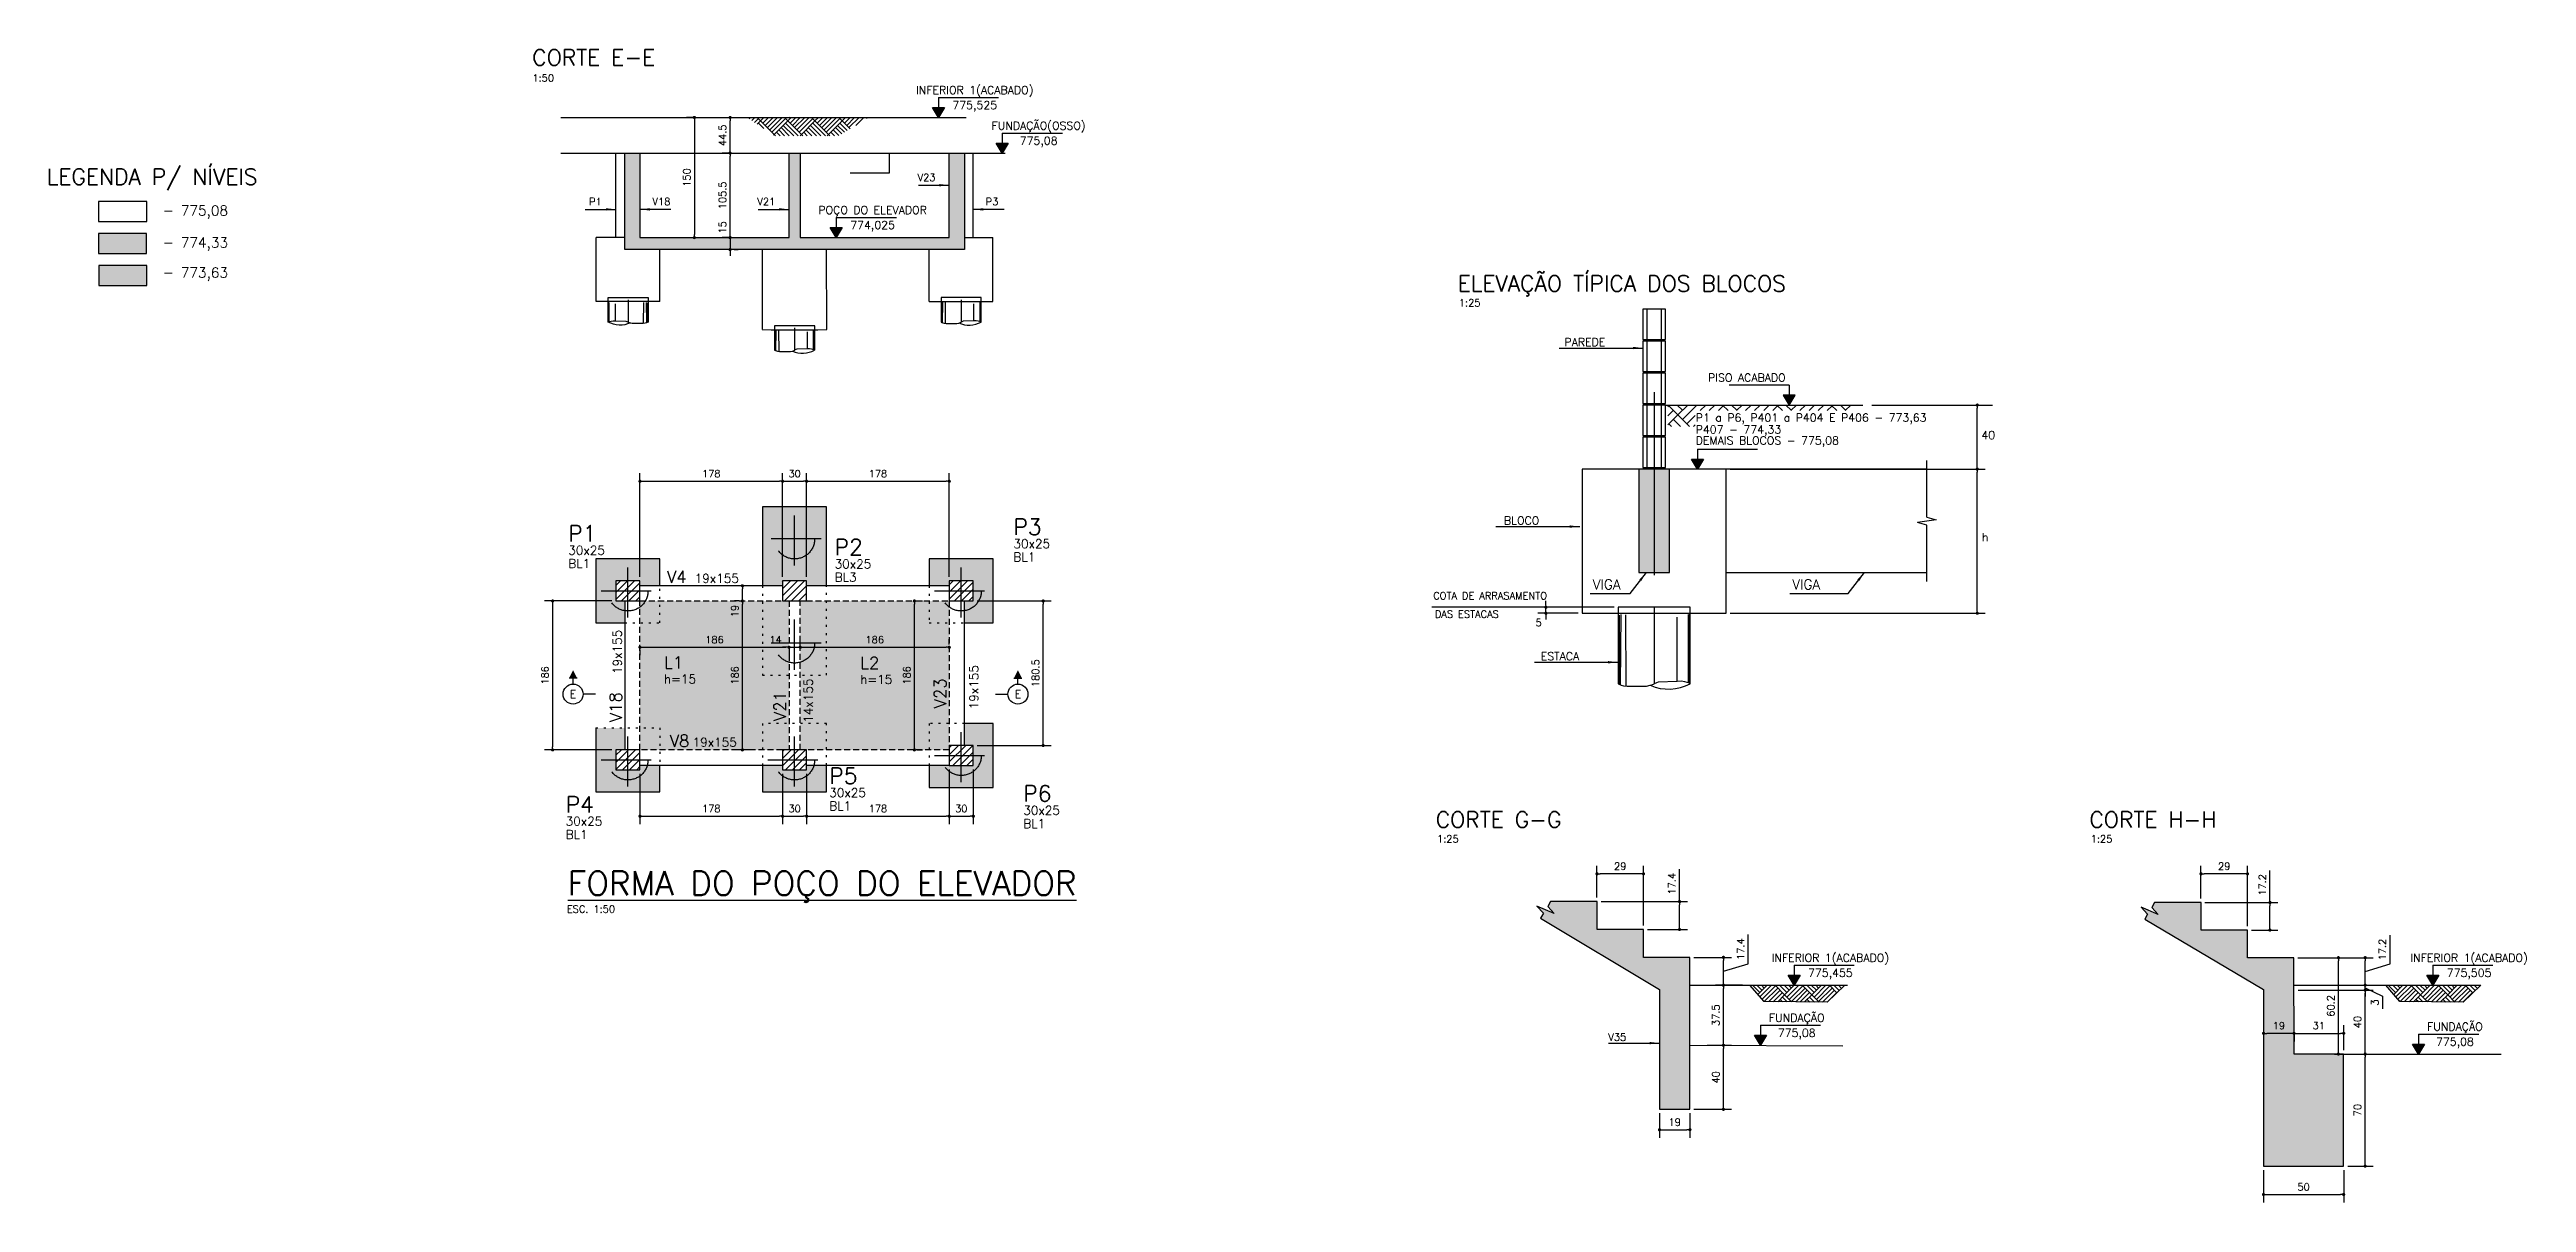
# Model space of a CAD drawing. Extents: x -39962 to 11287, y 23324 to 41277.
# Drawn here: x 4162 to 7254, y 23332 to 24772 of the extents above; entities that cross this region are included whole.
import ezdxf
from ezdxf.enums import TextEntityAlignment as Align

# ---------------------------------------------------------------- set-up
doc = ezdxf.new("R2010")
doc.units = 0
doc.header["$LTSCALE"] = 25
doc.header["$MEASUREMENT"] = 0
doc.linetypes.add('ESTILO_TQS_0001', pattern=[0.45, 0.3, -0.15])
doc.linetypes.add('ESTILO_TQS_0002', pattern=[0.4, 0.1, -0.3])
doc.layers.get('0').update_dxf_attribs({"linetype": 'CONTINUOUS'})
doc.layers.get('Defpoints').update_dxf_attribs({"linetype": 'CONTINUOUS'})
for name, color, linetype in [('228', 2, 'CONTINUOUS'), ('241', 2, 'CONTINUOUS'), ('BLOCO', 3, 'CONTINUOUS'), ('COTA', 1, 'CONTINUOUS'), ('ESTACA', 1, 'ESTILO_TQS_0002'), ('H2', 252, 'CONTINUOUS'), ('H3', 253, 'CONTINUOUS'), ('H4', 254, 'CONTINUOUS'), ('H5', 1, 'CONTINUOUS'), ('H6', 1, 'CONTINUOUS'), ('L-D', 2, 'CONTINUOUS'), ('L-N', 4, 'CONTINUOUS'), ('LINHA_FINA', 1, 'CONTINUOUS'), ('Linha_media', 4, 'CONTINUOUS'), ('P-D', 2, 'CONTINUOUS'), ('P-M', 5, 'CONTINUOUS'), ('PENA_1', 1, 'CONTINUOUS'), ('PENA_2', 2, 'CONTINUOUS'), ('PENA_3', 3, 'CONTINUOUS'), ('PENA_6', 6, 'CONTINUOUS'), ('PIL-N', 4, 'CONTINUOUS'), ('T1', 2, 'CONTINUOUS'), ('T2', 3, 'CONTINUOUS'), ('T3', 4, 'CONTINUOUS'), ('T4', 6, 'CONTINUOUS'), ('TEXTO', 3, 'CONTINUOUS'), ('VIG-D', 2, 'CONTINUOUS'), ('VIG-N', 4, 'CONTINUOUS'), ('VIGA', 3, 'CONTINUOUS'), ('VIGAT', 3, 'ESTILO_TQS_0002')]:
    doc.layers.add(name, color=color, linetype=linetype)
doc.styles.add('COTA', font='romans.shx')
doc.styles.add('ROMANS', font='ROMANS')
doc.styles.get("Standard").update_dxf_attribs({"font": 'ROMANS.SHX'})
doc.styles.add('TEXTO', font='romans.shx', dxfattribs={"height": 10})
doc.styles.add('Texto1', font='romans.shx', dxfattribs={"height": 9})
doc.styles.add('Texto2', font='romans.shx', dxfattribs={"height": 12.5})
doc.styles.add('Texto3', font='romans.shx', dxfattribs={"height": 20})
doc.styles.add('Texto4', font='romans.shx', dxfattribs={"height": 30})
doc.dimstyles.new('forma', dxfattribs={"dimscale": 5, "dimtxt": 1.8, "dimasz": 0.8, "dimexe": 2, "dimexo": 1, "dimgap": 1, "dimtad": 1, "dimdec": 1, "dimzin": 9, "dimdsep": 46, "dimtxsty": 'COTA', "dimblk1": 'DOT', "dimblk2": 'DOT', "dimsah": 1, "dimcen": 0, "dimdle": 1, "dimclrd": 256, "dimclre": 256, "dimclrt": 2, "dimadec": 0, "dimazin": 0, "dimtfac": 1, "dimtdec": 0, "dimtmove": 0, "dimatfit": 3, "dimfxl": 1, "dimtolj": 1, "dimtzin": 0, "dimarcsym": 0})

msp = doc.modelspace()

# ---------------------------------------------------------------- texts
at = {"layer": 'L-D', "linetype": 'Continuous'}
for p in [(4929.12, 23980.08), (5174.04, 23979.59)]:
    msp.add_text('h=15', height=11, dxfattribs=at).set_placement(p)
at = {"layer": 'L-N', "linetype": 'Continuous'}
for s, p in [('L1', (4929.12, 23998.78)), ('L2', (5174.04, 23998.29))]:
    msp.add_text(s, height=15, dxfattribs=at).set_placement(p)
at = {"layer": 'P-D', "linetype": 'Continuous'}
for s, p in [('30x25', (4809.72, 24140.9)), ('30x25', (5365.28, 24149.13)), ('BL1', (5365.28, 24132.55)), ('BL1', (4809.72, 24124.31)), ('30x25', (5142.13, 24123.85)), ('BL3', (5142.13, 24107.27)), ('30x25', (5135.46, 23838.2)), ('30x25', (4806.48, 23802.54)), ('BL1', (5135.46, 23821.61)), ('30x25', (5377.59, 23816.11)), ('BL1', (5377.59, 23799.53)), ('BL1', (4806.48, 23785.96))]:
    msp.add_text(s, height=11, dxfattribs=at).set_placement(p)
at = {"layer": 'PIL-N', "linetype": 'Continuous'}
for s, p in [('P1', (4809.72, 24157.4)), ('P3', (5365.28, 24165.63)), ('P2', (5142.13, 24140.35)), ('P5', (5135.46, 23854.7)), ('P4', (4806.48, 23819.04)), ('P6', (5377.59, 23832.61))]:
    msp.add_text(s, height=20, dxfattribs=at).set_placement(p)
at = {"layer": 'T1', "style": 'Texto1'}
for s, p in [('1:50', (4764.9, 24731.83)), ('V23', (5245.69, 24607.63)), ('P1', (4835.69, 24577.44)), ('V21', (5045.69, 24577.44)), ('1:25', (5921.26, 24451.04)), ('COTA DE ARRASAMENTO', (5889.23, 24085.13)), ('DAS ESTACAS', (5891.24, 24062.22)), ('5', (6016.99, 24051.66)), ('1:25', (5893.94, 23781.45)), ('1:25', (6709.77, 23781.45)), ('V35', (6107.73, 23533.9))]:
    msp.add_text(s, height=9, dxfattribs=at).set_placement(p)
for s, p in [('V18', (4914.7, 24577.44)), ('P3', (5330.7, 24577.44))]:
    msp.add_text(s, height=9, rotation=360, dxfattribs=at).set_placement(p)
at = {"layer": 'T2', "style": 'Texto2'}
for s, p in [('- 775,08', (4303.62, 24564.48)), ('- 774,33', (4303.62, 24524.48)), ('- 773,63', (4303.62, 24486.98)), ('VIGA', (6088.25, 24097.61)), ('VIGA', (6337.33, 24097.61))]:
    msp.add_text(s, height=12.5, dxfattribs=at).set_placement(p)
at = {"layer": 'T3', "style": 'Texto3'}
for s, p in [('CORTE E-E', (4764.76, 24751.9)), ('LEGENDA P/ NÍVEIS', (4158.88, 24603.03)), ('ELEVAÇÃO TÍPICA DOS BLOCOS', (5919.71, 24469.66)), ('CORTE G-G', (5892.38, 23800.07)), ('CORTE H-H', (6708.21, 23800.07))]:
    msp.add_text(s, height=20, dxfattribs=at).set_placement(p)
at = {"layer": 'T4', "style": 'Texto4'}
msp.add_text('%%UFORMA DO POÇO DO ELEVADOR', height=30, dxfattribs=at).set_placement((4809.04, 23715.51))
at = {"layer": 'TEXTO', "style": 'TEXTO'}
for s, p in [('P1 a P6, P401 a P404 E P406 - 773,63', (6216.82, 24307.09)), ('P407 - 774,33', (6216.82, 24292.29)), ('DEMAIS BLOCOS - 775,08', (6216.82, 24278.55))]:
    msp.add_text(s, height=10, dxfattribs=at).set_placement(p)
at = {"layer": 'TEXTO', "linetype": 'Continuous', "style": 'TEXTO'}
for s, p in [('40', (6573.3, 24285.26)), ('h', (6573.98, 24157.82))]:
    msp.add_text(s, height=10, dxfattribs=at).set_placement(p)
at = {"layer": 'TEXTO', "color": 2, "style": 'Texto1'}
msp.add_text('ESC. 1:50', height=9, dxfattribs=at).set_placement((4807.93, 23693.79))
at = {"layer": 'TEXTO', "linetype": 'Continuous', "style": 'TEXTO'}
for tag, p in [('PAREDE', (6078.52, 24398.56)), ('BLOCO', (5999.52, 24175.56)), ('ESTACA', (6047.42, 24006.09))]:
    msp.add_attdef(tag, text='', height=10, dxfattribs=at).set_placement(p, align=Align.BOTTOM_CENTER)
at = {"layer": 'VIG-D', "linetype": 'Continuous'}
for p in [(4967.5, 24105.86), (4964.9, 23901.2)]:
    msp.add_text('19x155', height=11, dxfattribs=at).set_placement(p)
for s, p in [('19x155', (4876.44, 23991.89)), ('19x155', (5321.47, 23947.83)), ('14x155', (5114.82, 23931.03))]:
    msp.add_text(s, height=11, rotation=90, dxfattribs=at).set_placement(p)
at = {"layer": 'VIG-N', "linetype": 'Continuous'}
for s, p in [('V4', (4932.94, 24105.86)), ('V8', (4936.36, 23900.86))]:
    msp.add_text(s, height=15, dxfattribs=at).set_placement(p)
for s, p in [('V18', (4876.44, 23931.89)), ('V21', (5081.44, 23933.22)), ('V23', (5281.44, 23949.11))]:
    msp.add_text(s, height=15, rotation=90, dxfattribs=at).set_placement(p)

# ---------------------------------------------------------------- blocks, each defined once
blk = doc.blocks.new('_Dot')
at = {"color": 0, "linetype": 'ByBlock', "lineweight": -2}
blk.add_line((-0.5, 0), (-1, 0), dxfattribs=at)
at = {"color": 0, "linetype": 'ByBlock', "const_width": 0.5}
blk.add_lwpolyline([(-0.25, 0, 1), (0.25, 0, 1)], format="xyb", close=True, dxfattribs=at)
blk = doc.blocks.new('*D185')
at = {"layer": 'COTA', "lineweight": -2, "transparency": 16777216}
for p, q in [((4899.2, 24113.1), (4899.2, 24242.6)), ((5077.2, 24113.1), (5077.2, 24242.6)), ((4903.2, 24232.6), (5073.2, 24232.6))]:
    blk.add_line(p, q, dxfattribs=at)
at = {"layer": 'Defpoints', "color": 0, "transparency": 16777216}
for p in [(5077.2, 24232.6), (4899.2, 24108.1), (5077.2, 24108.1)]:
    blk.add_point(p, dxfattribs=at)
at = {"layer": 'COTA', "lineweight": -2, "transparency": 16777216, "xscale": 4, "yscale": 4, "zscale": 4, "rotation": 180}
blk.add_blockref('_Dot', (4899.2, 24232.6), dxfattribs=at)
at = {"layer": 'COTA', "lineweight": -2, "transparency": 16777216, "xscale": 4, "yscale": 4, "zscale": 4}
blk.add_blockref('_Dot', (5077.2, 24232.6), dxfattribs=at)
at = {"layer": 'COTA', "color": 2, "transparency": 16777216, "insert": (4988.2, 24242.1), "char_height": 9, "attachment_point": 5, "style": 'COTA'}
blk.add_mtext('\\A1;178 ', dxfattribs=at)
blk = doc.blocks.new('*D186')
at = {"layer": 'COTA', "lineweight": -2, "transparency": 16777216}
for p, q in [((5077.2, 24113.1), (5077.2, 24242.6)), ((5107.2, 24113.1), (5107.2, 24242.6)), ((5081.2, 24232.6), (5103.2, 24232.6))]:
    blk.add_line(p, q, dxfattribs=at)
at = {"layer": 'Defpoints', "color": 0, "transparency": 16777216}
for p in [(5107.2, 24232.6), (5077.2, 24108.1), (5107.2, 24108.1)]:
    blk.add_point(p, dxfattribs=at)
at = {"layer": 'COTA', "lineweight": -2, "transparency": 16777216, "xscale": 4, "yscale": 4, "zscale": 4, "rotation": 180}
blk.add_blockref('_Dot', (5077.2, 24232.6), dxfattribs=at)
at = {"layer": 'COTA', "lineweight": -2, "transparency": 16777216, "xscale": 4, "yscale": 4, "zscale": 4}
blk.add_blockref('_Dot', (5107.2, 24232.6), dxfattribs=at)
at = {"layer": 'COTA', "color": 2, "transparency": 16777216, "insert": (5092.2, 24242.1), "char_height": 9, "attachment_point": 5, "style": 'COTA'}
blk.add_mtext('\\A1;30 ', dxfattribs=at)
blk = doc.blocks.new('*D187')
at = {"layer": 'COTA', "lineweight": -2, "transparency": 16777216}
for p, q in [((5107.2, 24113.1), (5107.2, 24242.6)), ((5285.2, 24113.1), (5285.2, 24242.6)), ((5111.2, 24232.6), (5281.2, 24232.6))]:
    blk.add_line(p, q, dxfattribs=at)
at = {"layer": 'Defpoints', "color": 0, "transparency": 16777216}
for p in [(5285.2, 24232.6), (5107.2, 24108.1), (5285.2, 24108.1)]:
    blk.add_point(p, dxfattribs=at)
at = {"layer": 'COTA', "lineweight": -2, "transparency": 16777216, "xscale": 4, "yscale": 4, "zscale": 4, "rotation": 180}
blk.add_blockref('_Dot', (5107.2, 24232.6), dxfattribs=at)
at = {"layer": 'COTA', "lineweight": -2, "transparency": 16777216, "xscale": 4, "yscale": 4, "zscale": 4}
blk.add_blockref('_Dot', (5285.2, 24232.6), dxfattribs=at)
at = {"layer": 'COTA', "color": 2, "transparency": 16777216, "insert": (5196.2, 24242.1), "char_height": 9, "attachment_point": 5, "style": 'COTA'}
blk.add_mtext('\\A1;178 ', dxfattribs=at)
blk = doc.blocks.new('*D188')
at = {"layer": 'COTA', "lineweight": -2, "transparency": 16777216}
for p, q in [((5022.8, 24083.1), (5017.1, 24083.1)), ((5027.1, 23901.1), (5027.1, 24079.1)), ((5041, 23897.1), (5017.1, 23897.1))]:
    blk.add_line(p, q, dxfattribs=at)
at = {"layer": 'Defpoints', "color": 0, "transparency": 16777216}
for p in [(5027.1, 24083.1), (5027.8, 24083.1), (5046, 23897.1)]:
    blk.add_point(p, dxfattribs=at)
at = {"layer": 'COTA', "lineweight": -2, "transparency": 16777216, "xscale": 4, "yscale": 4, "zscale": 4}
for p, rotation in [((5027.1, 24083.1), 90), ((5027.1, 23897.1), 270)]:
    blk.add_blockref('_Dot', p, dxfattribs=dict(at, rotation=rotation))
at = {"layer": 'COTA', "color": 2, "transparency": 16777216, "insert": (5017.6, 23990.1), "char_height": 9, "attachment_point": 5, "rotation": 90, "style": 'COTA'}
blk.add_mtext('\\A1;186 ', dxfattribs=at)
blk = doc.blocks.new('*D189')
at = {"layer": 'COTA', "lineweight": -2, "transparency": 16777216}
for p, q in [((4899.2, 24022.1), (4899.2, 24015.3)), ((4903.2, 24025.3), (5081.2, 24025.3)), ((5085.2, 24023.1), (5085.2, 24015.3))]:
    blk.add_line(p, q, dxfattribs=at)
at = {"layer": 'Defpoints', "color": 0, "transparency": 16777216}
for p in [(4899.2, 24027.1), (5085.2, 24028.1), (5085.2, 24025.3)]:
    blk.add_point(p, dxfattribs=at)
at = {"layer": 'COTA', "lineweight": -2, "transparency": 16777216, "xscale": 4, "yscale": 4, "zscale": 4, "rotation": 180}
blk.add_blockref('_Dot', (4899.2, 24025.3), dxfattribs=at)
at = {"layer": 'COTA', "lineweight": -2, "transparency": 16777216, "xscale": 4, "yscale": 4, "zscale": 4}
blk.add_blockref('_Dot', (5085.2, 24025.3), dxfattribs=at)
at = {"layer": 'COTA', "color": 2, "transparency": 16777216, "insert": (4992.2, 24034.8), "char_height": 9, "attachment_point": 5, "style": 'COTA'}
blk.add_mtext('\\A1;186 ', dxfattribs=at)
blk = doc.blocks.new('*D190')
at = {"layer": 'COTA', "lineweight": -2, "transparency": 16777216}
for p, q in [((5081.2, 24025.3), (5077.2, 24025.3)), ((5085.2, 24025.3), (5099.2, 24025.3)), ((5085.2, 24023.1), (5085.2, 24015.3)), ((5099.2, 24028.8), (5099.2, 24035.3)), ((5103.2, 24025.3), (5107.2, 24025.3))]:
    blk.add_line(p, q, dxfattribs=at)
at = {"layer": 'Defpoints', "color": 0, "transparency": 16777216}
for p in [(5085.2, 24028.1), (5099.2, 24025.3), (5099.2, 24023.8)]:
    blk.add_point(p, dxfattribs=at)
at = {"layer": 'COTA', "lineweight": -2, "transparency": 16777216, "xscale": 4, "yscale": 4, "zscale": 4}
blk.add_blockref('_Dot', (5085.2, 24025.3), dxfattribs=at)
at = {"layer": 'COTA', "lineweight": -2, "transparency": 16777216, "xscale": 4, "yscale": 4, "zscale": 4, "rotation": 180}
blk.add_blockref('_Dot', (5099.2, 24025.3), dxfattribs=at)
at = {"layer": 'COTA', "color": 2, "transparency": 16777216, "insert": (5068.3, 24034.8), "char_height": 9, "attachment_point": 5, "style": 'COTA'}
blk.add_mtext('\\A1;14 ', dxfattribs=at)
blk = doc.blocks.new('*D191')
at = {"layer": 'COTA', "lineweight": -2, "transparency": 16777216}
for p, q in [((5099.2, 24028.8), (5099.2, 24035.3)), ((5103.2, 24025.3), (5281.2, 24025.3)), ((5285.2, 24028.8), (5285.2, 24035.3))]:
    blk.add_line(p, q, dxfattribs=at)
at = {"layer": 'Defpoints', "color": 0, "transparency": 16777216}
for p in [(5099.2, 24023.8), (5285.2, 24025.3), (5285.2, 24023.8)]:
    blk.add_point(p, dxfattribs=at)
at = {"layer": 'COTA', "lineweight": -2, "transparency": 16777216, "xscale": 4, "yscale": 4, "zscale": 4, "rotation": 180}
blk.add_blockref('_Dot', (5099.2, 24025.3), dxfattribs=at)
at = {"layer": 'COTA', "lineweight": -2, "transparency": 16777216, "xscale": 4, "yscale": 4, "zscale": 4}
blk.add_blockref('_Dot', (5285.2, 24025.3), dxfattribs=at)
at = {"layer": 'COTA', "color": 2, "transparency": 16777216, "insert": (5192.2, 24034.8), "char_height": 9, "attachment_point": 5, "style": 'COTA'}
blk.add_mtext('\\A1;186 ', dxfattribs=at)
blk = doc.blocks.new('*D192')
at = {"layer": 'COTA', "lineweight": -2, "transparency": 16777216}
for p, q in [((5244.8, 24083.1), (5251.7, 24083.1)), ((5241.7, 23901.1), (5241.7, 24079.1)), ((5244.8, 23897.1), (5251.7, 23897.1))]:
    blk.add_line(p, q, dxfattribs=at)
at = {"layer": 'Defpoints', "color": 0, "transparency": 16777216}
for p in [(5239.8, 24083.1), (5241.7, 24083.1), (5239.8, 23897.1)]:
    blk.add_point(p, dxfattribs=at)
at = {"layer": 'COTA', "lineweight": -2, "transparency": 16777216, "xscale": 4, "yscale": 4, "zscale": 4}
for p, rotation in [((5241.7, 24083.1), 90), ((5241.7, 23897.1), 270)]:
    blk.add_blockref('_Dot', p, dxfattribs=dict(at, rotation=rotation))
at = {"layer": 'COTA', "color": 2, "transparency": 16777216, "insert": (5232.2, 23990.1), "char_height": 9, "attachment_point": 5, "rotation": 90, "style": 'COTA'}
blk.add_mtext('\\A1;186 ', dxfattribs=at)
blk = doc.blocks.new('*D193')
at = {"layer": 'COTA', "lineweight": -2, "transparency": 16777216}
for p, q in [((5038.2, 24102.1), (5017.1, 24102.1)), ((5022.8, 24083.1), (5017.1, 24083.1)), ((5027.1, 24087.1), (5027.1, 24098.1))]:
    blk.add_line(p, q, dxfattribs=at)
at = {"layer": 'Defpoints', "color": 0, "transparency": 16777216}
for p in [(5027.1, 24102.1), (5027.8, 24083.1), (5043.2, 24102.1)]:
    blk.add_point(p, dxfattribs=at)
at = {"layer": 'COTA', "lineweight": -2, "transparency": 16777216, "xscale": 4, "yscale": 4, "zscale": 4}
for p, rotation in [((5027.1, 24102.1), 90), ((5027.1, 24083.1), 270)]:
    blk.add_blockref('_Dot', p, dxfattribs=dict(at, rotation=rotation))
at = {"layer": 'COTA', "color": 2, "transparency": 16777216, "insert": (5017.6, 24070.6), "char_height": 9, "attachment_point": 5, "rotation": 90, "style": 'COTA'}
blk.add_mtext('\\A1;19 ', dxfattribs=at)
blk = doc.blocks.new('*D194')
at = {"layer": 'COTA', "lineweight": -2, "transparency": 16777216}
for p, q in [((5009.8, 24642.5), (5001.7, 24642.5)), ((5011.7, 24541), (5011.7, 24638.5)), ((5009.8, 24537), (5001.7, 24537))]:
    blk.add_line(p, q, dxfattribs=at)
at = {"layer": 'Defpoints', "color": 0, "transparency": 16777216}
for p in [(5011.7, 24642.5), (5014.8, 24642.5), (5014.8, 24537)]:
    blk.add_point(p, dxfattribs=at)
at = {"layer": 'COTA', "lineweight": -2, "transparency": 16777216, "xscale": 4, "yscale": 4, "zscale": 4}
for p, rotation in [((5011.7, 24642.5), 90), ((5011.7, 24537), 270)]:
    blk.add_blockref('_Dot', p, dxfattribs=dict(at, rotation=rotation))
at = {"layer": 'COTA', "color": 2, "transparency": 16777216, "insert": (5002.2, 24589.7), "char_height": 9, "attachment_point": 5, "rotation": 90, "style": 'COTA'}
blk.add_mtext('\\A1;105.5 ', dxfattribs=at)
blk = doc.blocks.new('*D195')
at = {"layer": 'COTA', "lineweight": -2, "transparency": 16777216}
for p, q in [((5011.7, 24541), (5011.7, 24545)), ((5009.8, 24537), (5001.7, 24537)), ((5011.7, 24537), (5011.7, 24522)), ((5011.7, 24518), (5011.7, 24514)), ((5016.7, 24522), (5021.7, 24522))]:
    blk.add_line(p, q, dxfattribs=at)
at = {"layer": 'Defpoints', "color": 0, "transparency": 16777216}
for p in [(5011.7, 24522), (5011.7, 24522), (5014.8, 24537)]:
    blk.add_point(p, dxfattribs=at)
at = {"layer": 'COTA', "lineweight": -2, "transparency": 16777216, "xscale": 4, "yscale": 4, "zscale": 4}
for p, rotation in [((5011.7, 24537), 270), ((5011.7, 24522), 90)]:
    blk.add_blockref('_Dot', p, dxfattribs=dict(at, rotation=rotation))
at = {"layer": 'COTA', "color": 2, "transparency": 16777216, "insert": (5002.2, 24549.6), "char_height": 9, "attachment_point": 5, "rotation": 90, "style": 'COTA'}
blk.add_mtext('\\A1;15 ', dxfattribs=at)
blk = doc.blocks.new('_EST50')
at = {"layer": 'ESTACA', "linetype": 'ESTILO_TQS_0002'}
for p, q in [((0, -1.333), (0, 1.333)), ((-1.333, 0), (1.333, 0))]:
    blk.add_line(p, q, dxfattribs=at)
blk.add_circle((0, 0), 1, dxfattribs=at)
blk = doc.blocks.new('*D196')
at = {"layer": 'COTA', "lineweight": -2, "transparency": 16777216}
for p, q in [((4864.2, 24083.1), (4780.2, 24083.1)), ((4790.2, 24079.1), (4790.2, 23901.1)), ((4864.2, 23897.1), (4780.2, 23897.1))]:
    blk.add_line(p, q, dxfattribs=at)
at = {"layer": 'Defpoints', "color": 0, "transparency": 16777216}
for p in [(4869.2, 24083.1), (4790.2, 23897.1), (4869.2, 23897.1)]:
    blk.add_point(p, dxfattribs=at)
at = {"layer": 'COTA', "lineweight": -2, "transparency": 16777216, "xscale": 4, "yscale": 4, "zscale": 4}
for p, rotation in [((4790.2, 24083.1), 90), ((4790.2, 23897.1), 270)]:
    blk.add_blockref('_Dot', p, dxfattribs=dict(at, rotation=rotation))
at = {"layer": 'COTA', "color": 2, "transparency": 16777216, "insert": (4780.7, 23990.1), "char_height": 9, "attachment_point": 5, "rotation": 90, "style": 'COTA'}
blk.add_mtext('\\A1;186 ', dxfattribs=at)
blk = doc.blocks.new('*D197')
at = {"layer": 'COTA', "lineweight": -2, "transparency": 16777216}
for p, q in [((4899.2, 23867.1), (4899.2, 23804.3)), ((5077.2, 23867.1), (5077.2, 23804.3)), ((4903.2, 23814.3), (5073.2, 23814.3))]:
    blk.add_line(p, q, dxfattribs=at)
at = {"layer": 'Defpoints', "color": 0, "transparency": 16777216}
for p in [(4899.2, 23872.1), (5077.2, 23872.1), (5077.2, 23814.3)]:
    blk.add_point(p, dxfattribs=at)
at = {"layer": 'COTA', "lineweight": -2, "transparency": 16777216, "xscale": 4, "yscale": 4, "zscale": 4, "rotation": 180}
blk.add_blockref('_Dot', (4899.2, 23814.3), dxfattribs=at)
at = {"layer": 'COTA', "lineweight": -2, "transparency": 16777216, "xscale": 4, "yscale": 4, "zscale": 4}
blk.add_blockref('_Dot', (5077.2, 23814.3), dxfattribs=at)
at = {"layer": 'COTA', "color": 2, "transparency": 16777216, "insert": (4988.2, 23823.8), "char_height": 9, "attachment_point": 5, "style": 'COTA'}
blk.add_mtext('\\A1;178 ', dxfattribs=at)
blk = doc.blocks.new('*D198')
at = {"layer": 'COTA', "lineweight": -2, "transparency": 16777216}
for p, q in [((5077.2, 23867.1), (5077.2, 23804.3)), ((5107.2, 23867.1), (5107.2, 23804.3)), ((5081.2, 23814.3), (5103.2, 23814.3))]:
    blk.add_line(p, q, dxfattribs=at)
at = {"layer": 'Defpoints', "color": 0, "transparency": 16777216}
for p in [(5077.2, 23872.1), (5107.2, 23872.1), (5107.2, 23814.3)]:
    blk.add_point(p, dxfattribs=at)
at = {"layer": 'COTA', "lineweight": -2, "transparency": 16777216, "xscale": 4, "yscale": 4, "zscale": 4, "rotation": 180}
blk.add_blockref('_Dot', (5077.2, 23814.3), dxfattribs=at)
at = {"layer": 'COTA', "lineweight": -2, "transparency": 16777216, "xscale": 4, "yscale": 4, "zscale": 4}
blk.add_blockref('_Dot', (5107.2, 23814.3), dxfattribs=at)
at = {"layer": 'COTA', "color": 2, "transparency": 16777216, "insert": (5092.2, 23823.8), "char_height": 9, "attachment_point": 5, "style": 'COTA'}
blk.add_mtext('\\A1;30 ', dxfattribs=at)
blk = doc.blocks.new('*D199')
at = {"layer": 'COTA', "lineweight": -2, "transparency": 16777216}
for p, q in [((5107.2, 23867.1), (5107.2, 23804.3)), ((5285.2, 23872.6), (5285.2, 23804.3)), ((5111.2, 23814.3), (5281.2, 23814.3))]:
    blk.add_line(p, q, dxfattribs=at)
at = {"layer": 'Defpoints', "color": 0, "transparency": 16777216}
for p in [(5107.2, 23872.1), (5285.2, 23877.6), (5285.2, 23814.3)]:
    blk.add_point(p, dxfattribs=at)
at = {"layer": 'COTA', "lineweight": -2, "transparency": 16777216, "xscale": 4, "yscale": 4, "zscale": 4, "rotation": 180}
blk.add_blockref('_Dot', (5107.2, 23814.3), dxfattribs=at)
at = {"layer": 'COTA', "lineweight": -2, "transparency": 16777216, "xscale": 4, "yscale": 4, "zscale": 4}
blk.add_blockref('_Dot', (5285.2, 23814.3), dxfattribs=at)
at = {"layer": 'COTA', "color": 2, "transparency": 16777216, "insert": (5196.2, 23823.8), "char_height": 9, "attachment_point": 5, "style": 'COTA'}
blk.add_mtext('\\A1;178 ', dxfattribs=at)
blk = doc.blocks.new('*D200')
at = {"layer": 'COTA', "lineweight": -2, "transparency": 16777216}
for p, q in [((5285.2, 23872.6), (5285.2, 23804.3)), ((5315.2, 23872.6), (5315.2, 23804.3)), ((5289.2, 23814.3), (5311.2, 23814.3))]:
    blk.add_line(p, q, dxfattribs=at)
at = {"layer": 'Defpoints', "color": 0, "transparency": 16777216}
for p in [(5285.2, 23877.6), (5315.2, 23877.6), (5315.2, 23814.3)]:
    blk.add_point(p, dxfattribs=at)
at = {"layer": 'COTA', "lineweight": -2, "transparency": 16777216, "xscale": 4, "yscale": 4, "zscale": 4, "rotation": 180}
blk.add_blockref('_Dot', (5285.2, 23814.3), dxfattribs=at)
at = {"layer": 'COTA', "lineweight": -2, "transparency": 16777216, "xscale": 4, "yscale": 4, "zscale": 4}
blk.add_blockref('_Dot', (5315.2, 23814.3), dxfattribs=at)
at = {"layer": 'COTA', "color": 2, "transparency": 16777216, "insert": (5300.2, 23823.8), "char_height": 9, "attachment_point": 5, "style": 'COTA'}
blk.add_mtext('\\A1;30 ', dxfattribs=at)
blk = doc.blocks.new('elevação_d')
at = {"layer": 'LINHA_FINA', "linetype": 'Continuous'}
blk.add_hatch(color=256, dxfattribs=at).paths.add_polyline_path([(0, 0), (1.5, 2.5), (-1.5, 2.5)])
at = {"layer": 'LINHA_FINA'}
for p, q in [((0, 0), (-1.5, 2.5)), ((-1.5, 2.5), (1.5, 2.5)), ((0, 5), (0, 2.5)), ((0, 5), (15, 5)), ((1.5, 2.5), (0, 0))]:
    blk.add_line(p, q, dxfattribs=at)
at = {"layer": 'TEXTO', "linetype": 'Continuous', "style": 'TEXTO'}
for p in [(9.07, 5.25), (9.07, 1.5)]:
    blk.add_attdef('XXXX.XX', text='', height=2, dxfattribs=at).set_placement(p, align=Align.BOTTOM_CENTER)
blk = doc.blocks.new('ss')
at = {"layer": 'LINHA_FINA'}
blk.add_solid([(0, 0), (-2.5, -0.29), (-2.5, 0.3)], dxfattribs=at)
blk = doc.blocks.new('A$Cfeb4b014')
at = {"layer": 'PENA_1'}
for p, q in [((54.2, 34.3), (4.2, 34.3)), ((4.2, 34.3), (4.2, 29.1)), ((29.2, 31.4), (29.2, 3.7)), ((54.2, 29.1), (54.2, 34.3)), ((0, 29.3), (58.3, 29.3)), ((4.2, 29.1), (4.2, 3.7)), ((4.7, 3.5), (5.1, 28)), ((5.8, 3), (6.3, 28.4)), ((9.9, 2), (9.6, 28.2)), ((45.1, 5.4), (45.1, 26.7)), ((52.9, 4.3), (52.9, 28.4)), ((53.8, 3.9), (53.8, 29.6)), ((54.2, 3.7), (54.2, 29.1))]:
    blk.add_line(p, q, dxfattribs=at)
for points in [[(4.2, 3.7), (5.3, 3.2), (6.4, 2.8), (7.9, 2.4), (10.4, 2), (24, 2.1), (26.4, 2.6), (27.6, 3), (29.2, 3.7)], [(54.2, 3.7), (53.1, 4.3), (52, 4.7), (50.4, 5.1), (47.9, 5.5), (45.1, 5.4), (31.9, 4.9), (30.8, 4.5), (29.2, 3.7)]]:
    blk.add_lwpolyline(points, dxfattribs=at)
blk.add_arc((39.1, 32.1), 32.1, 246.6344, 297.9627, dxfattribs=at)
blk = doc.blocks.new('ELEV1')
at = {"color": 1}
for p, q in [((-4.5, -9.5), (-4.5, 9.5)), ((4.5, -9.5), (4.5, 9.5))]:
    blk.add_line(p, q, dxfattribs=at)
blk.add_lwpolyline([(-7, -9.5), (7, -9.5), (7, 9.5), (-7, 9.5), (-7, -9.5)], dxfattribs=at)
blk = doc.blocks.new('*D216')
at = {"layer": 'COTA', "lineweight": -2, "transparency": 16777216}
for p, q in [((6260, 24247.8), (6578.2, 24247.8)), ((6568.2, 24071.8), (6568.2, 24243.8)), ((6260, 24067.8), (6578.2, 24067.8))]:
    blk.add_line(p, q, dxfattribs=at)
at = {"layer": 'Defpoints', "color": 0, "transparency": 16777216}
for p in [(6255, 24247.8), (6568.2, 24247.8), (6255, 24067.8)]:
    blk.add_point(p, dxfattribs=at)
at = {"layer": 'COTA', "lineweight": -2, "transparency": 16777216, "xscale": 4, "yscale": 4, "zscale": 4}
for p, rotation in [((6568.2, 24247.8), 90), ((6568.2, 24067.8), 270)]:
    blk.add_blockref('_Dot', p, dxfattribs=dict(at, rotation=rotation))
blk = doc.blocks.new('*D217')
at = {"layer": 'COTA', "lineweight": -2, "transparency": 16777216}
for p, q in [((6568.2, 24251.8), (6568.2, 24323.8)), ((6573.2, 24327.8), (6578.2, 24327.8)), ((6295.1, 24247.8), (6578.2, 24247.8))]:
    blk.add_line(p, q, dxfattribs=at)
at = {"layer": 'Defpoints', "color": 0, "transparency": 16777216}
for p in [(6568.2, 24327.8), (6568.2, 24327.8), (6290.1, 24247.8)]:
    blk.add_point(p, dxfattribs=at)
at = {"layer": 'COTA', "lineweight": -2, "transparency": 16777216, "xscale": 4, "yscale": 4, "zscale": 4}
for p, rotation in [((6568.2, 24327.8), 90), ((6568.2, 24247.8), 270)]:
    blk.add_blockref('_Dot', p, dxfattribs=dict(at, rotation=rotation))
blk = doc.blocks.new('elevação')
at = {"layer": 'LINHA_FINA', "linetype": 'Continuous'}
blk.add_hatch(color=256, dxfattribs=at).paths.add_polyline_path([(1.5, 2.5), (-1.5, 2.5), (0, 0)])
at = {"layer": 'LINHA_FINA'}
for p, q in [((0, 5), (-15, 5)), ((-1.5, 2.5), (0, 0)), ((1.5, 2.5), (-1.5, 2.5)), ((0, 5), (0, 2.5)), ((0, 0), (1.5, 2.5))]:
    blk.add_line(p, q, dxfattribs=at)
at = {"layer": 'TEXTO', "linetype": 'Continuous', "style": 'TEXTO'}
for p in [(-8.5, 5.25), (-8.5, 1.5)]:
    blk.add_attdef('XXXX.XX', text='', height=2, dxfattribs=at).set_placement(p, align=Align.BOTTOM_CENTER)
blk = doc.blocks.new('*D218')
at = {"layer": 'COTA', "lineweight": -2, "transparency": 16777216}
for p, q in [((6029.9, 24079.3), (6029.9, 24083.3)), ((6114.9, 24075.3), (6019.9, 24075.3)), ((6070, 24067.8), (6019.9, 24067.8)), ((6029.9, 24067.8), (6029.9, 24075.3)), ((6029.9, 24063.8), (6029.9, 24059.8))]:
    blk.add_line(p, q, dxfattribs=at)
at = {"layer": 'Defpoints', "color": 0, "transparency": 16777216}
for p in [(6029.9, 24075.3), (6075, 24067.8), (6119.9, 24075.3)]:
    blk.add_point(p, dxfattribs=at)
at = {"layer": 'COTA', "lineweight": -2, "transparency": 16777216, "xscale": 4, "yscale": 4, "zscale": 4}
for p, rotation in [((6029.9, 24075.3), 270), ((6029.9, 24067.8), 90)]:
    blk.add_blockref('_Dot', p, dxfattribs=dict(at, rotation=rotation))
blk = doc.blocks.new('interrup')
at = {"layer": 'LINHA_FINA'}
for p, q in [((-1, 0), (-0.33, 2.31)), ((0.33, -2.31), (-0.33, 2.31)), ((1, 0), (0.33, -2.31))]:
    blk.add_line(p, q, dxfattribs=at)
blk = doc.blocks.new('seção_esq')
at = {"layer": 'Linha_media'}
for p, q in [((1, 4), (-1, 4)), ((0, 2.5), (0, 4)), ((5.62, 0), (2.5, 0))]:
    blk.add_line(p, q, dxfattribs=at)
blk.add_circle((0, 0), 2.5, dxfattribs=at)
blk.add_solid([(1, 4), (0, 6), (-1, 4)], dxfattribs=at)
blk = doc.blocks.new('seção_dir')
at = {"layer": 'Linha_media'}
for p, q in [((-5.62, 0), (-2.5, 0)), ((-1, 4), (1, 4)), ((0, 2.5), (0, 4))]:
    blk.add_line(p, q, dxfattribs=at)
blk.add_circle((0, 0), 2.5, dxfattribs=at)
blk.add_solid([(-1, 4), (0, 6), (1, 4)], dxfattribs=at)
blk = doc.blocks.new('atrib_seção')
at = {"layer": 'Linha_media', "style": 'ROMANS'}
blk.add_attdef('X', text='', height=2, dxfattribs=at).set_placement((0, 0), align=Align.MIDDLE)
blk = doc.blocks.new('*D219')
at = {"layer": 'COTA', "lineweight": -2, "transparency": 16777216}
for p, q in [((5320.2, 24083.1), (5412.4, 24083.1)), ((5402.4, 23906.6), (5402.4, 24079.1)), ((5320.2, 23902.6), (5412.4, 23902.6))]:
    blk.add_line(p, q, dxfattribs=at)
at = {"layer": 'Defpoints', "color": 0, "transparency": 16777216}
for p in [(5315.2, 24083.1), (5402.4, 24083.1), (5315.2, 23902.6)]:
    blk.add_point(p, dxfattribs=at)
at = {"layer": 'COTA', "lineweight": -2, "transparency": 16777216, "xscale": 4, "yscale": 4, "zscale": 4}
for p, rotation in [((5402.4, 24083.1), 90), ((5402.4, 23902.6), 270)]:
    blk.add_blockref('_Dot', p, dxfattribs=dict(at, rotation=rotation))
at = {"layer": 'COTA', "color": 2, "transparency": 16777216, "insert": (5392.9, 23992.9), "char_height": 9, "attachment_point": 5, "rotation": 90, "style": 'COTA'}
blk.add_mtext('\\A1;180.5 ', dxfattribs=at)
blk = doc.blocks.new('*D236')
at = {"layer": 'COTA', "lineweight": -2, "transparency": 16777216}
for p, q in [((6231.2, 23528.2), (6261.4, 23528.2)), ((6251.4, 23452.2), (6251.4, 23524.2)), ((6214.6, 23448.2), (6261.4, 23448.2))]:
    blk.add_line(p, q, dxfattribs=at)
at = {"layer": 'Defpoints', "color": 0, "transparency": 16777216}
for p in [(6226.2, 23528.2), (6251.4, 23528.2), (6209.6, 23448.2)]:
    blk.add_point(p, dxfattribs=at)
at = {"layer": 'COTA', "lineweight": -2, "transparency": 16777216, "xscale": 4, "yscale": 4, "zscale": 4}
for p, rotation in [((6251.4, 23528.2), 90), ((6251.4, 23448.2), 270)]:
    blk.add_blockref('_Dot', p, dxfattribs=dict(at, rotation=rotation))
at = {"layer": 'COTA', "color": 2, "transparency": 16777216, "insert": (6241.9, 23488.2), "char_height": 9, "attachment_point": 5, "rotation": 90, "style": 'COTA'}
blk.add_mtext('\\A1;40 ', dxfattribs=at)
blk = doc.blocks.new('*D237')
at = {"layer": 'COTA', "lineweight": -2, "transparency": 16777216}
for p, q in [((6275.1, 23603.2), (6241.4, 23603.2)), ((6251.4, 23532.2), (6251.4, 23599.2)), ((6231.2, 23528.2), (6261.4, 23528.2))]:
    blk.add_line(p, q, dxfattribs=at)
at = {"layer": 'Defpoints', "color": 0, "transparency": 16777216}
for p in [(6251.4, 23603.2), (6280.1, 23603.2), (6226.2, 23528.2)]:
    blk.add_point(p, dxfattribs=at)
at = {"layer": 'COTA', "lineweight": -2, "transparency": 16777216, "xscale": 4, "yscale": 4, "zscale": 4}
for p, rotation in [((6251.4, 23603.2), 90), ((6251.4, 23528.2), 270)]:
    blk.add_blockref('_Dot', p, dxfattribs=dict(at, rotation=rotation))
at = {"layer": 'COTA', "color": 2, "transparency": 16777216, "insert": (6241.9, 23565.7), "char_height": 9, "attachment_point": 5, "rotation": 90, "style": 'COTA'}
blk.add_mtext('\\A1;37.5 ', dxfattribs=at)
blk = doc.blocks.new('*D238')
at = {"layer": 'COTA', "lineweight": -2, "transparency": 16777216}
for p, q in [((6282.4, 23629.9), (6282.4, 23666.4)), ((6214.6, 23638), (6261.4, 23638)), ((6251.4, 23607.2), (6251.4, 23634)), ((6251.4, 23620.6), (6282.4, 23629.9)), ((6246.4, 23603.2), (6261.4, 23603.2))]:
    blk.add_line(p, q, dxfattribs=at)
at = {"layer": 'Defpoints', "color": 0, "transparency": 16777216}
for p in [(6209.6, 23638), (6251.4, 23638), (6241.4, 23603.2)]:
    blk.add_point(p, dxfattribs=at)
at = {"layer": 'COTA', "lineweight": -2, "transparency": 16777216, "xscale": 4, "yscale": 4, "zscale": 4}
for p, rotation in [((6251.4, 23638), 90), ((6251.4, 23603.2), 270)]:
    blk.add_blockref('_Dot', p, dxfattribs=dict(at, rotation=rotation))
at = {"layer": 'COTA', "color": 2, "transparency": 16777216, "insert": (6272.9, 23648.2), "char_height": 9, "attachment_point": 5, "rotation": 90, "style": 'COTA'}
blk.add_mtext('\\A1;17.4 ', dxfattribs=at)
blk = doc.blocks.new('*D239')
at = {"layer": 'COTA', "lineweight": -2, "transparency": 16777216}
for p, q in [((6196.6, 23707.6), (6196.6, 23748.1)), ((6098.6, 23707.6), (6206.6, 23707.6)), ((6196.6, 23676.8), (6196.6, 23703.6)), ((6156.6, 23672.8), (6206.6, 23672.8))]:
    blk.add_line(p, q, dxfattribs=at)
at = {"layer": 'Defpoints', "color": 0, "transparency": 16777216}
for p in [(6093.6, 23707.6), (6196.6, 23707.6), (6151.6, 23672.8)]:
    blk.add_point(p, dxfattribs=at)
at = {"layer": 'COTA', "lineweight": -2, "transparency": 16777216, "xscale": 4, "yscale": 4, "zscale": 4}
for p, rotation in [((6196.6, 23707.6), 90), ((6196.6, 23672.8), 270)]:
    blk.add_blockref('_Dot', p, dxfattribs=dict(at, rotation=rotation))
at = {"layer": 'COTA', "color": 2, "transparency": 16777216, "insert": (6187.1, 23729.9), "char_height": 9, "attachment_point": 5, "rotation": 90, "style": 'COTA'}
blk.add_mtext('\\A1;17.4 ', dxfattribs=at)
blk = doc.blocks.new('*D240')
at = {"layer": 'COTA', "lineweight": -2, "transparency": 16777216}
for p, q in [((6093.6, 23712.6), (6093.6, 23752.3)), ((6147.6, 23742.3), (6097.6, 23742.3)), ((6151.6, 23677.8), (6151.6, 23752.3))]:
    blk.add_line(p, q, dxfattribs=at)
at = {"layer": 'Defpoints', "color": 0, "transparency": 16777216}
for p in [(6093.6, 23742.3), (6093.6, 23707.6), (6151.6, 23672.8)]:
    blk.add_point(p, dxfattribs=at)
at = {"layer": 'COTA', "lineweight": -2, "transparency": 16777216, "xscale": 4, "yscale": 4, "zscale": 4, "rotation": 180}
blk.add_blockref('_Dot', (6093.6, 23742.3), dxfattribs=at)
at = {"layer": 'COTA', "lineweight": -2, "transparency": 16777216, "xscale": 4, "yscale": 4, "zscale": 4}
blk.add_blockref('_Dot', (6151.6, 23742.3), dxfattribs=at)
at = {"layer": 'COTA', "color": 2, "transparency": 16777216, "insert": (6122.6, 23751.8), "char_height": 9, "attachment_point": 5, "style": 'COTA'}
blk.add_mtext('\\A1;29 ', dxfattribs=at)
blk = doc.blocks.new('*D245')
at = {"layer": 'COTA', "lineweight": -2, "transparency": 16777216}
for p, q in [((7030.5, 23517.2), (7062.3, 23517.2)), ((7052.3, 23381.2), (7052.3, 23513.2)), ((7030.5, 23377.2), (7062.3, 23377.2))]:
    blk.add_line(p, q, dxfattribs=at)
at = {"layer": 'Defpoints', "color": 0, "transparency": 16777216}
for p in [(7025.5, 23517.2), (7052.3, 23517.2), (7025.5, 23377.2)]:
    blk.add_point(p, dxfattribs=at)
at = {"layer": 'COTA', "lineweight": -2, "transparency": 16777216, "xscale": 4, "yscale": 4, "zscale": 4}
for p, rotation in [((7052.3, 23517.2), 90), ((7052.3, 23377.2), 270)]:
    blk.add_blockref('_Dot', p, dxfattribs=dict(at, rotation=rotation))
at = {"layer": 'COTA', "color": 2, "transparency": 16777216, "insert": (7042.8, 23447.2), "char_height": 9, "attachment_point": 5, "rotation": 90, "style": 'COTA'}
blk.add_mtext('\\A1;70 ', dxfattribs=at)
blk = doc.blocks.new('*D246')
at = {"layer": 'COTA', "lineweight": -2, "transparency": 16777216}
for p, q in [((6968.5, 23597.1), (7062.3, 23597.1)), ((7052.3, 23521.2), (7052.3, 23593.1)), ((7030.5, 23517.2), (7062.3, 23517.2))]:
    blk.add_line(p, q, dxfattribs=at)
at = {"layer": 'Defpoints', "color": 0, "transparency": 16777216}
for p in [(6963.5, 23597.1), (7052.3, 23597.1), (7025.5, 23517.2)]:
    blk.add_point(p, dxfattribs=at)
at = {"layer": 'COTA', "lineweight": -2, "transparency": 16777216, "xscale": 4, "yscale": 4, "zscale": 4}
for p, rotation in [((7052.3, 23597.1), 90), ((7052.3, 23517.2), 270)]:
    blk.add_blockref('_Dot', p, dxfattribs=dict(at, rotation=rotation))
at = {"layer": 'COTA', "color": 2, "transparency": 16777216, "insert": (7042.8, 23557.1), "char_height": 9, "attachment_point": 5, "rotation": 90, "style": 'COTA'}
blk.add_mtext('\\A1;40 ', dxfattribs=at)
blk = doc.blocks.new('*D247')
at = {"layer": 'COTA', "lineweight": -2, "transparency": 16777216}
for p, q in [((7083.3, 23629.7), (7083.3, 23665.8)), ((6998.3, 23637.6), (7062.3, 23637.6)), ((7052.3, 23607.2), (7052.3, 23633.6)), ((7052.3, 23620.4), (7083.3, 23629.7)), ((7047.3, 23603.2), (7062.3, 23603.2))]:
    blk.add_line(p, q, dxfattribs=at)
at = {"layer": 'Defpoints', "color": 0, "transparency": 16777216}
for p in [(6993.3, 23637.6), (7052.3, 23637.6), (7042.3, 23603.2)]:
    blk.add_point(p, dxfattribs=at)
at = {"layer": 'COTA', "lineweight": -2, "transparency": 16777216, "xscale": 4, "yscale": 4, "zscale": 4}
for p, rotation in [((7052.3, 23637.6), 90), ((7052.3, 23603.2), 270)]:
    blk.add_blockref('_Dot', p, dxfattribs=dict(at, rotation=rotation))
at = {"layer": 'COTA', "color": 2, "transparency": 16777216, "insert": (7073.8, 23647.7), "char_height": 9, "attachment_point": 5, "rotation": 90, "style": 'COTA'}
blk.add_mtext('\\A1;17.2 ', dxfattribs=at)
blk = doc.blocks.new('*D248')
at = {"layer": 'COTA', "lineweight": -2, "transparency": 16777216}
for p, q in [((6933.5, 23706.5), (6933.5, 23746.6)), ((6852.4, 23706.5), (6943.5, 23706.5)), ((6933.5, 23676.1), (6933.5, 23702.5)), ((6910.4, 23672.1), (6943.5, 23672.1))]:
    blk.add_line(p, q, dxfattribs=at)
at = {"layer": 'Defpoints', "color": 0, "transparency": 16777216}
for p in [(6847.4, 23706.5), (6933.5, 23706.5), (6905.4, 23672.1)]:
    blk.add_point(p, dxfattribs=at)
at = {"layer": 'COTA', "lineweight": -2, "transparency": 16777216, "xscale": 4, "yscale": 4, "zscale": 4}
for p, rotation in [((6933.5, 23706.5), 90), ((6933.5, 23672.1), 270)]:
    blk.add_blockref('_Dot', p, dxfattribs=dict(at, rotation=rotation))
at = {"layer": 'COTA', "color": 2, "transparency": 16777216, "insert": (6924, 23728.5), "char_height": 9, "attachment_point": 5, "rotation": 90, "style": 'COTA'}
blk.add_mtext('\\A1;17.2 ', dxfattribs=at)
blk = doc.blocks.new('*D249')
at = {"layer": 'COTA', "lineweight": -2, "transparency": 16777216}
for p, q in [((6847.4, 23711.5), (6847.4, 23752.3)), ((6901.4, 23742.3), (6851.4, 23742.3)), ((6905.4, 23677.1), (6905.4, 23752.3))]:
    blk.add_line(p, q, dxfattribs=at)
at = {"layer": 'Defpoints', "color": 0, "transparency": 16777216}
for p in [(6847.4, 23742.3), (6847.4, 23706.5), (6905.4, 23672.1)]:
    blk.add_point(p, dxfattribs=at)
at = {"layer": 'COTA', "lineweight": -2, "transparency": 16777216, "xscale": 4, "yscale": 4, "zscale": 4, "rotation": 180}
blk.add_blockref('_Dot', (6847.4, 23742.3), dxfattribs=at)
at = {"layer": 'COTA', "lineweight": -2, "transparency": 16777216, "xscale": 4, "yscale": 4, "zscale": 4}
blk.add_blockref('_Dot', (6905.4, 23742.3), dxfattribs=at)
at = {"layer": 'COTA', "color": 2, "transparency": 16777216, "insert": (6876.4, 23751.8), "char_height": 9, "attachment_point": 5, "style": 'COTA'}
blk.add_mtext('\\A1;29 ', dxfattribs=at)
blk = doc.blocks.new('*D262')
at = {"layer": 'COTA', "lineweight": -2, "transparency": 16777216}
for p, q in [((6968.5, 23597.1), (7062.3, 23597.1)), ((7044.5, 23603.2), (7062.3, 23603.2)), ((7052.3, 23607.2), (7052.3, 23611.2)), ((7052.3, 23597.1), (7052.3, 23603.2)), ((7052.3, 23597.1), (7052.3, 23603.2)), ((7052.3, 23600.1), (7073.8, 23589.6)), ((7052.3, 23593.1), (7052.3, 23589.1)), ((7073.8, 23589.6), (7073.8, 23573.6))]:
    blk.add_line(p, q, dxfattribs=at)
at = {"layer": 'Defpoints', "color": 0, "transparency": 16777216}
for p in [(6963.5, 23597.1), (7039.5, 23603.2), (7052.3, 23603.2)]:
    blk.add_point(p, dxfattribs=at)
at = {"layer": 'COTA', "lineweight": -2, "transparency": 16777216, "xscale": 4, "yscale": 4, "zscale": 4}
for p, rotation in [((7052.3, 23603.2), 270), ((7052.3, 23597.1), 90)]:
    blk.add_blockref('_Dot', p, dxfattribs=dict(at, rotation=rotation))
at = {"layer": 'COTA', "color": 2, "transparency": 16777216, "insert": (7064.3, 23581.6), "char_height": 9, "attachment_point": 5, "rotation": 90, "style": 'COTA'}
blk.add_mtext('\\A1;3 ', dxfattribs=at)
blk = doc.blocks.new('*D263')
at = {"layer": 'COTA', "lineweight": -2, "transparency": 16777216}
for p, q in [((6171.6, 23443.2), (6171.6, 23412.7)), ((6209.6, 23443.2), (6209.6, 23412.7)), ((6175.6, 23422.7), (6205.6, 23422.7))]:
    blk.add_line(p, q, dxfattribs=at)
at = {"layer": 'Defpoints', "color": 0, "transparency": 16777216}
for p in [(6171.6, 23448.2), (6209.6, 23448.2), (6209.6, 23422.7)]:
    blk.add_point(p, dxfattribs=at)
at = {"layer": 'COTA', "lineweight": -2, "transparency": 16777216, "xscale": 4, "yscale": 4, "zscale": 4, "rotation": 180}
blk.add_blockref('_Dot', (6171.6, 23422.7), dxfattribs=at)
at = {"layer": 'COTA', "lineweight": -2, "transparency": 16777216, "xscale": 4, "yscale": 4, "zscale": 4}
blk.add_blockref('_Dot', (6209.6, 23422.7), dxfattribs=at)
at = {"layer": 'COTA', "color": 2, "transparency": 16777216, "insert": (6190.6, 23432.2), "char_height": 9, "attachment_point": 5, "style": 'COTA'}
blk.add_mtext('\\A1;19 ', dxfattribs=at)
blk = doc.blocks.new('*D265')
at = {"layer": 'COTA', "lineweight": -2, "transparency": 16777216}
for p, q in [((6925.5, 23372.2), (6925.5, 23331.8)), ((7025.5, 23372.2), (7025.5, 23331.8)), ((6929.5, 23341.8), (7021.5, 23341.8))]:
    blk.add_line(p, q, dxfattribs=at)
at = {"layer": 'Defpoints', "color": 0, "transparency": 16777216}
for p in [(6925.5, 23377.2), (7025.5, 23377.2), (7025.5, 23341.8)]:
    blk.add_point(p, dxfattribs=at)
at = {"layer": 'COTA', "lineweight": -2, "transparency": 16777216, "xscale": 4, "yscale": 4, "zscale": 4, "rotation": 180}
blk.add_blockref('_Dot', (6925.5, 23341.8), dxfattribs=at)
at = {"layer": 'COTA', "lineweight": -2, "transparency": 16777216, "xscale": 4, "yscale": 4, "zscale": 4}
blk.add_blockref('_Dot', (7025.5, 23341.8), dxfattribs=at)
at = {"layer": 'COTA', "color": 2, "transparency": 16777216, "insert": (6975.5, 23351.3), "char_height": 9, "attachment_point": 5, "style": 'COTA'}
blk.add_mtext('\\A1;50 ', dxfattribs=at)
blk = doc.blocks.new('*D266')
at = {"layer": 'COTA', "lineweight": -2, "transparency": 16777216}
for p, q in [((6963.5, 23544.1), (6963.5, 23533.1)), ((6967.5, 23543.1), (7021.5, 23543.1)), ((7025.5, 23522.2), (7025.5, 23553.1))]:
    blk.add_line(p, q, dxfattribs=at)
at = {"layer": 'Defpoints', "color": 0, "transparency": 16777216}
for p in [(6963.5, 23549.1), (7025.5, 23543.1), (7025.5, 23517.2)]:
    blk.add_point(p, dxfattribs=at)
at = {"layer": 'COTA', "lineweight": -2, "transparency": 16777216, "xscale": 4, "yscale": 4, "zscale": 4, "rotation": 180}
blk.add_blockref('_Dot', (6963.5, 23543.1), dxfattribs=at)
at = {"layer": 'COTA', "lineweight": -2, "transparency": 16777216, "xscale": 4, "yscale": 4, "zscale": 4}
blk.add_blockref('_Dot', (7025.5, 23543.1), dxfattribs=at)
at = {"layer": 'COTA', "color": 2, "transparency": 16777216, "insert": (6994.5, 23552.6), "char_height": 9, "attachment_point": 5, "style": 'COTA'}
blk.add_mtext('\\A1;31 ', dxfattribs=at)
blk = doc.blocks.new('*D267')
at = {"layer": 'COTA', "lineweight": -2, "transparency": 16777216}
for p, q in [((6968.4, 23637.6), (7028.9, 23637.6)), ((7018.9, 23521.2), (7018.9, 23633.6)), ((7014.1, 23517.2), (7028.9, 23517.2))]:
    blk.add_line(p, q, dxfattribs=at)
at = {"layer": 'Defpoints', "color": 0, "transparency": 16777216}
for p in [(6963.4, 23637.6), (7018.9, 23637.6), (7009.1, 23517.2)]:
    blk.add_point(p, dxfattribs=at)
at = {"layer": 'COTA', "lineweight": -2, "transparency": 16777216, "xscale": 4, "yscale": 4, "zscale": 4}
for p, rotation in [((7018.9, 23637.6), 90), ((7018.9, 23517.2), 270)]:
    blk.add_blockref('_Dot', p, dxfattribs=dict(at, rotation=rotation))
at = {"layer": 'COTA', "color": 2, "transparency": 16777216, "insert": (7009.4, 23577.4), "char_height": 9, "attachment_point": 5, "rotation": 90, "style": 'COTA'}
blk.add_mtext('\\A1;60.2 ', dxfattribs=at)
blk = doc.blocks.new('*D268')
at = {"layer": 'COTA', "lineweight": -2, "transparency": 16777216}
for p, q in [((6925.5, 23538.2), (6925.5, 23533.1)), ((6959.5, 23543.1), (6929.5, 23543.1)), ((6963.5, 23544.1), (6963.5, 23533.1))]:
    blk.add_line(p, q, dxfattribs=at)
at = {"layer": 'Defpoints', "color": 0, "transparency": 16777216}
for p in [(6925.5, 23543.2), (6925.5, 23543.1), (6963.5, 23549.1)]:
    blk.add_point(p, dxfattribs=at)
at = {"layer": 'COTA', "lineweight": -2, "transparency": 16777216, "xscale": 4, "yscale": 4, "zscale": 4, "rotation": 180}
blk.add_blockref('_Dot', (6925.5, 23543.1), dxfattribs=at)
at = {"layer": 'COTA', "lineweight": -2, "transparency": 16777216, "xscale": 4, "yscale": 4, "zscale": 4}
blk.add_blockref('_Dot', (6963.5, 23543.1), dxfattribs=at)
at = {"layer": 'COTA', "color": 2, "transparency": 16777216, "insert": (6944.5, 23552.6), "char_height": 9, "attachment_point": 5, "style": 'COTA'}
blk.add_mtext('\\A1;19 ', dxfattribs=at)
blk = doc.blocks.new('*D290')
at = {"layer": 'COTA', "lineweight": -2, "transparency": 16777216}
for p, q in [((5011.7, 24646.5), (5011.7, 24683)), ((5013.9, 24687), (5021.7, 24687)), ((5009.8, 24642.5), (5001.7, 24642.5))]:
    blk.add_line(p, q, dxfattribs=at)
at = {"layer": 'Defpoints', "color": 0, "transparency": 16777216}
for p in [(5008.9, 24687), (5011.7, 24687), (5014.8, 24642.5)]:
    blk.add_point(p, dxfattribs=at)
at = {"layer": 'COTA', "lineweight": -2, "transparency": 16777216, "xscale": 4, "yscale": 4, "zscale": 4}
for p, rotation in [((5011.7, 24687), 90), ((5011.7, 24642.5), 270)]:
    blk.add_blockref('_Dot', p, dxfattribs=dict(at, rotation=rotation))
at = {"layer": 'COTA', "color": 2, "transparency": 16777216, "insert": (5002.2, 24664.7), "char_height": 9, "attachment_point": 5, "rotation": 90, "style": 'COTA'}
blk.add_mtext('\\A1;44.5 ', dxfattribs=at)
blk = doc.blocks.new('*D291')
at = {"layer": 'COTA', "lineweight": -2, "transparency": 16777216}
for p, q in [((4967.8, 24687), (4957.1, 24687)), ((4967.1, 24683), (4967.1, 24541)), ((4970.9, 24537), (4977.1, 24537))]:
    blk.add_line(p, q, dxfattribs=at)
at = {"layer": 'Defpoints', "color": 0, "transparency": 16777216}
for p in [(4972.8, 24687), (4965.9, 24537), (4967.1, 24537)]:
    blk.add_point(p, dxfattribs=at)
at = {"layer": 'COTA', "lineweight": -2, "transparency": 16777216, "xscale": 4, "yscale": 4, "zscale": 4}
for p, rotation in [((4967.1, 24687), 90), ((4967.1, 24537), 270)]:
    blk.add_blockref('_Dot', p, dxfattribs=dict(at, rotation=rotation))
at = {"layer": 'COTA', "color": 2, "transparency": 16777216, "insert": (4957.6, 24612), "char_height": 9, "attachment_point": 5, "rotation": 90, "style": 'COTA'}
blk.add_mtext('\\A1;150 ', dxfattribs=at)

# ---------------------------------------------------------------- dimensions: what is measured, and where the dimension line sits
at = {"layer": 'COTA'}
for base, p1, p2, override, picture, middle in [((4967.15, 24536.99), (4972.81, 24686.99), (4965.85, 24536.99), {"dimpost": ' '}, '*D291', (4957.65, 24611.99)), ((5011.66, 24686.99), (5014.77, 24642.49), (5008.86, 24686.99), {"dimpost": ' ', "dimtmove": 1}, '*D290', (5002.16, 24664.74)), ((5011.66, 24642.49), (5014.77, 24536.99), (5014.77, 24642.49), {"dimpost": ' '}, '*D194', (5002.16, 24589.74)), ((4790.23, 23897.11), (4869.19, 24083.11), (4869.19, 23897.11), {"dimpost": ' '}, '*D196', (4780.73, 23990.11)), ((5027.06, 24083.11), (5046.03, 23897.11), (5027.83, 24083.11), {"dimpost": ' '}, '*D188', (5017.56, 23990.11)), ((5241.67, 24083.11), (5239.82, 23897.11), (5239.82, 24083.11), {"dimpost": ' '}, '*D192', (5232.17, 23990.11)), ((5402.45, 24083.11), (5315.19, 23902.61), (5315.19, 24083.11), {"dimpost": ' '}, '*D219', (5392.95, 23992.86)), ((6196.56, 23707.58), (6151.64, 23672.78), (6093.64, 23707.58), {"dimlfac": 0.5, "dimpost": ' '}, '*D239', (6187.06, 23729.86)), ((6933.48, 23706.46), (6905.45, 23672.06), (6847.45, 23706.46), {"dimlfac": 0.5, "dimpost": ' '}, '*D248', (6923.98, 23728.54)), ((6251.37, 23637.98), (6241.37, 23603.18), (6209.64, 23637.98), {"dimlfac": 0.5, "dimpost": ' ', "dimtmove": 1}, '*D238', (6272.87, 23634.88)), ((7052.31, 23637.58), (7042.27, 23603.18), (6993.35, 23637.58), {"dimlfac": 0.5, "dimpost": ' ', "dimtmove": 1}, '*D247', (7073.81, 23634.68)), ((7018.88, 23637.58), (7009.13, 23517.17), (6963.45, 23637.58), {"dimlfac": 0.5, "dimpost": ' '}, '*D267', (7009.38, 23577.37)), ((6251.37, 23603.18), (6226.15, 23528.18), (6280.15, 23603.18), {"dimlfac": 0.5, "dimpost": ' ', "dimtmove": 1}, '*D237', (6241.87, 23565.68)), ((7052.31, 23597.11), (7025.47, 23517.18), (6963.46, 23597.11), {"dimlfac": 0.5, "dimpost": ' ', "dimtmove": 1}, '*D246', (7042.81, 23557.14)), ((6251.37, 23528.18), (6209.64, 23448.18), (6226.15, 23528.18), {"dimlfac": 0.5, "dimpost": ' '}, '*D236', (6241.87, 23488.18)), ((7052.31, 23517.18), (7025.47, 23377.18), (7025.47, 23517.18), {"dimlfac": 0.5, "dimpost": ' '}, '*D245', (7042.81, 23447.18))]:
    dim = msp.add_linear_dim(base=base, p1=p1, p2=p2, angle=90, dimstyle='forma', override=override, dxfattribs=at)
    dim.commit()
    dim.dimension.update_dxf_attribs({"geometry": picture, "text_midpoint": middle})
for base, p1, p2, override, picture, middle in [((5011.66, 24521.99), (5014.77, 24536.99), (5011.66, 24521.99), {"dimpost": ' ', "dimtmove": 1}, '*D195', (5011.66, 24549.6)), ((5027.06, 24102.11), (5027.83, 24083.11), (5043.2, 24102.11), {"dimpost": ' ', "dimtmove": 1}, '*D193', (5027.06, 24070.55)), ((7052.31, 23603.18), (6963.46, 23597.11), (7039.52, 23603.18), {"dimlfac": 0.5, "dimpost": ' ', "dimtmove": 1}, '*D262', (7073.81, 23584.63))]:
    dim = msp.add_linear_dim(base=base, p1=p1, p2=p2, angle=90, dimstyle='forma', override=override, dxfattribs=at)
    dim.commit()
    dim.dimension.update_dxf_attribs({"geometry": picture, "text_midpoint": middle, "dimtype": 128})
for base, p1, p2, picture, middle in [((6568.23, 24327.78), (6290.14, 24247.78), (6568.23, 24327.78), '*D217', (6568.23, 24287.78)), ((6568.23, 24247.78), (6255.01, 24067.78), (6255.01, 24247.78), '*D216', (6568.23, 24157.78))]:
    dim = msp.add_linear_dim(base=base, p1=p1, p2=p2, angle=90, text=' ', dimstyle='forma', override={"dimscale": 5, "dimpost": ' '}, dxfattribs=at)
    dim.commit()
    dim.dimension.update_dxf_attribs({"geometry": picture, "text_midpoint": middle})
for base, p1, p2, override, picture, middle in [((5077.19, 24232.58), (4899.19, 24108.11), (5077.19, 24108.11), {"dimpost": ' '}, '*D185', (4988.19, 24242.08)), ((5107.19, 24232.58), (5077.19, 24108.11), (5107.19, 24108.11), {"dimpost": ' ', "dimtmove": 1}, '*D186', (5092.19, 24242.08)), ((5285.19, 24232.58), (5107.19, 24108.11), (5285.19, 24108.11), {"dimpost": ' ', "dimtmove": 1}, '*D187', (5196.19, 24242.08)), ((5085.19, 24025.33), (4899.19, 24027.11), (5085.19, 24028.11), {"dimpost": ' '}, '*D189', (4992.19, 24034.83)), ((5285.19, 24025.33), (5099.19, 24023.84), (5285.19, 24023.84), {"dimpost": ' ', "dimtmove": 1}, '*D191', (5192.19, 24034.83)), ((5077.19, 23814.31), (4899.19, 23872.11), (5077.19, 23872.11), {"dimpost": ' '}, '*D197', (4988.19, 23823.81)), ((5107.19, 23814.31), (5077.19, 23872.11), (5107.19, 23872.11), {"dimpost": ' ', "dimtmove": 1}, '*D198', (5092.19, 23823.81)), ((5285.19, 23814.31), (5107.19, 23872.11), (5285.19, 23877.61), {"dimpost": ' ', "dimtmove": 1}, '*D199', (5196.19, 23823.81)), ((5315.19, 23814.31), (5285.19, 23877.61), (5315.19, 23877.61), {"dimpost": ' ', "dimtmove": 1}, '*D200', (5300.19, 23823.81)), ((6093.64, 23742.28), (6151.64, 23672.78), (6093.64, 23707.58), {"dimlfac": 0.5, "dimpost": ' '}, '*D240', (6122.64, 23751.78)), ((6847.45, 23742.28), (6905.45, 23672.06), (6847.45, 23706.46), {"dimlfac": 0.5, "dimpost": ' '}, '*D249', (6876.45, 23751.78)), ((6925.47, 23543.08), (6963.49, 23549.08), (6925.47, 23543.19), {"dimlfac": 0.5, "dimpost": ' ', "dimtmove": 1}, '*D268', (6944.48, 23552.58)), ((7025.47, 23543.08), (6963.49, 23549.08), (7025.47, 23517.18), {"dimlfac": 0.5, "dimpost": ' '}, '*D266', (6994.48, 23552.58)), ((6209.64, 23422.75), (6171.64, 23448.18), (6209.64, 23448.18), {"dimlfac": 0.5, "dimpost": ' '}, '*D263', (6190.64, 23432.25)), ((7025.47, 23341.81), (6925.47, 23377.18), (7025.47, 23377.18), {"dimlfac": 0.5, "dimpost": ' '}, '*D265', (6975.47, 23351.31))]:
    dim = msp.add_linear_dim(base=base, p1=p1, p2=p2, dimstyle='forma', override=override, dxfattribs=at)
    dim.commit()
    dim.dimension.update_dxf_attribs({"geometry": picture, "text_midpoint": middle})
dim = msp.add_linear_dim(base=(6029.92, 24075.28), p1=(6075.01, 24067.78), p2=(6119.91, 24075.28), angle=90, text=' ', dimstyle='forma', override={"dimscale": 5, "dimpost": ' '}, dxfattribs=at)
dim.commit()
dim.dimension.update_dxf_attribs({"geometry": '*D218', "text_midpoint": (6029.92, 24071.53), "dimtype": 128})
dim = msp.add_linear_dim(base=(5099.19, 24025.33), p1=(5085.19, 24028.11), p2=(5099.19, 24023.84), dimstyle='forma', override={"dimpost": ' ', "dimtmove": 1}, dxfattribs=at)
dim.commit()
dim.dimension.update_dxf_attribs({"geometry": '*D190', "text_midpoint": (5068.28, 24025.33), "dimtype": 128})

# ---------------------------------------------------------------- hatches: boundary and pattern name
at = {"layer": 'H2'}
for points in [[(4880.19, 24642.49), (4899.19, 24642.49), (4899.19, 24536.99), (5085.19, 24536.99), (5085.19, 24642.49), (5099.19, 24642.49), (5099.19, 24536.99), (5285.19, 24536.99), (5285.19, 24642.49), (5304.19, 24642.49), (5304.19, 24521.99), (4880.19, 24521.99)], [(6146.01, 24118.85), (6184.01, 24118.85), (6184.01, 24247.78), (6146.01, 24247.78)], [(6151.64, 23637.98), (6151.64, 23672.78), (6093.64, 23672.78), (6093.64, 23707.58), (6035.64, 23707.58), (6032.04, 23701.58), (6040.23, 23692.78), (6018.71, 23701.8), (6026.9, 23693), (6023.29, 23687), (6171.64, 23597.99), (6171.64, 23448.18), (6209.64, 23448.18), (6209.64, 23637.98)], [(6905.45, 23671.98), (6847.45, 23671.98), (6847.45, 23706.38), (6789.45, 23706.38), (6785.88, 23700.36), (6794.11, 23691.6), (6772.54, 23700.51), (6780.77, 23691.76), (6777.2, 23685.74), (6925.47, 23597.8), (6925.47, 23377.18), (7025.47, 23377.18), (7025.47, 23517.18), (6963.5, 23517.15), (6963.45, 23637.58), (6905.45, 23637.58)]]:
    msp.add_hatch(color=256, dxfattribs=at).paths.add_polyline_path(points)
at = {"layer": 'H3'}
msp.add_hatch(color=256, dxfattribs=at).paths.add_polyline_path([(4223.36, 24541.98), (4223.36, 24516.98), (4283.11, 24516.98), (4283.36, 24517.24), (4283.36, 24541.98)])
at = {"layer": 'H4'}
for points in [[(4283.87, 24501.98), (4223.87, 24501.98), (4223.87, 24476.98), (4283.87, 24476.98)], [(5132.19, 24200.61), (5052.19, 24200.61), (5052.19, 24102.11), (5077.19, 24102.11), (5077.19, 24108.11), (5107.19, 24108.11), (5107.19, 24102.11), (5132.19, 24102.11)], [(4844.19, 24135.61), (4844.19, 24055.61), (4880.19, 24055.61), (4880.19, 24083.11), (4869.19, 24083.11), (4869.19, 24108.11), (4899.19, 24108.11), (4899.19, 24102.11), (4924.19, 24102.11), (4924.19, 24135.61)], [(5260.19, 24102.11), (5285.19, 24102.11), (5285.19, 24108.11), (5315.19, 24108.11), (5315.19, 24083.11), (5304.19, 24083.11), (5304.19, 24055.61), (5340.19, 24055.61), (5340.19, 24135.61), (5260.19, 24135.61)], [(5085.19, 24083.11), (5077.19, 24083.11), (4899.19, 24083.11), (4899.19, 23897.11), (5077.19, 23897.11), (5085.19, 23897.11)], [(5285.19, 24083.11), (5107.19, 24083.11), (5099.19, 24083.11), (5099.19, 23897.11), (5107.19, 23897.11), (5285.19, 23897.11), (5285.19, 23902.61)], [(5304.19, 23930.11), (5304.19, 23902.61), (5315.19, 23902.61), (5315.19, 23877.61), (5285.19, 23877.61), (5260.19, 23877.68), (5260.19, 23850.11), (5340.19, 23850.11), (5340.19, 23930.11)], [(4844.19, 23844.61), (4924.19, 23844.61), (4924.19, 23878.11), (4899.19, 23878.11), (4899.19, 23872.11), (4869.19, 23872.11), (4869.19, 23897.11), (4880.19, 23897.11), (4880.19, 23924.61), (4844.19, 23924.61)], [(5052.19, 23844.61), (5132.19, 23844.61), (5132.19, 23878.11), (5107.19, 23878.11), (5107.19, 23872.11), (5077.19, 23872.11), (5077.19, 23878.11), (5052.19, 23878.11)]]:
    msp.add_hatch(color=256, dxfattribs=at).paths.add_polyline_path(points)
at = {"layer": 'H5'}
h = msp.add_hatch(dxfattribs=at)
h.set_pattern_fill('ANSI31', color=256, scale=50, style=0)
h.paths.add_polyline_path([(4869.19, 24083.11), (4899.19, 24083.11), (4899.19, 24108.11), (4869.19, 24108.11)])
h = msp.add_hatch(dxfattribs=at)
h.set_pattern_fill('ANSI31', color=256, scale=50, style=0)
h.paths.add_polyline_path([(5077.19, 24083.11), (5107.19, 24083.11), (5107.19, 24108.11), (5077.19, 24108.11)])
h = msp.add_hatch(dxfattribs=at)
h.set_pattern_fill('ANSI31', color=256, scale=50, style=0)
h.paths.add_polyline_path([(5285.19, 24083.11), (5315.19, 24083.11), (5315.19, 24108.11), (5285.19, 24108.11)])
h = msp.add_hatch(dxfattribs=at)
h.set_pattern_fill('ANSI31', color=256, scale=50, style=0)
h.paths.add_polyline_path([(4869.19, 23872.11), (4899.19, 23872.11), (4899.19, 23897.11), (4869.19, 23897.11)])
h = msp.add_hatch(dxfattribs=at)
h.set_pattern_fill('ANSI31', color=256, scale=50, style=0)
h.paths.add_polyline_path([(5077.19, 23872.11), (5107.19, 23872.11), (5107.19, 23897.11), (5077.19, 23897.11)])
h = msp.add_hatch(dxfattribs=at)
h.set_pattern_fill('ANSI31', color=256, scale=50, style=0)
h.paths.add_polyline_path([(5285.19, 23877.61), (5315.19, 23877.61), (5315.19, 23902.61), (5285.19, 23902.61)])
at = {"layer": 'H6'}
h = msp.add_hatch(dxfattribs=at)
h.set_pattern_fill('AR-PARQ1', color=256, scale=2, angle=45, style=0)
h.set_pattern_definition([(135, (94.327, 143.362), (-33.941125, 0), [24, -24]), (135, (97.156, 146.19), (-33.941125, 0), [24, -24]), (135, (99.984, 149.018), (-33.941125, 0), [24, -24]), (135, (102.813, 151.847), (-33.941125, 0), [24, -24]), (135, (105.641, 154.675), (-33.941125, 0), [24, -24]), (135, (108.47, 157.504), (-33.941125, 0), [24, -24]), (135, (111.298, 160.332), (-33.941125, 0), [24, -24]), (45, (77.357, 160.332), (33.941125, 0), [24, -24]), (45, (74.529, 163.16), (33.941125, 0), [24, -24]), (45, (71.7, 165.99), (33.941125, 0), [24, -24]), (45, (68.872, 168.817), (33.941125, 0), [24, -24]), (45, (66.043, 171.646), (33.941125, 0), [24, -24]), (45, (63.215, 174.474), (33.941125, 0), [24, -24]), (45, (60.386, 177.303), (33.941125, 0), [24, -24])])
h.paths.add_polyline_path([(5147.09, 24664.16), (5184.83, 24686.99), (5032.96, 24686.99), (5067.42, 24664.16)])
h = msp.add_hatch(dxfattribs=at)
h.set_pattern_fill('AR-PARQ1', color=256, scale=2, angle=45, style=0)
h.set_pattern_definition([(135, (1643.857, -4817.56), (-33.941125, 0), [24, -24]), (135, (1646.685, -4814.732), (-33.941125, 0), [24, -24]), (135, (1649.514, -4811.904), (-33.941125, 0), [24, -24]), (135, (1652.342, -4809.075), (-33.941125, 0), [24, -24]), (135, (1655.17, -4806.247), (-33.941125, 0), [24, -24]), (135, (1658, -4803.418), (-33.941125, 0), [24, -24]), (135, (1660.827, -4800.59), (-33.941125, 0), [24, -24]), (45, (1626.886, -4800.59), (33.941125, 0), [24, -24]), (45, (1624.058, -4797.761), (33.941125, 0), [24, -24]), (45, (1621.23, -4794.933), (33.941125, 0), [24, -24]), (45, (1618.4, -4792.105), (33.941125, 0), [24, -24]), (45, (1615.572, -4789.276), (33.941125, 0), [24, -24]), (45, (1612.744, -4786.448), (33.941125, 0), [24, -24]), (45, (1609.916, -4783.62), (33.941125, 0), [24, -24])])
h.paths.add_polyline_path([(6284.34, 23603.18), (6402.91, 23603.18), (6380.96, 23581.98), (6302.08, 23582.75)])
h = msp.add_hatch(dxfattribs=at)
h.set_pattern_fill('AR-PARQ1', color=256, scale=2, angle=45, style=0)
h.set_pattern_definition([(135, (2437.45, -4817.56), (-33.941125, 0), [24, -24]), (135, (2440.28, -4814.732), (-33.941125, 0), [24, -24]), (135, (2443.108, -4811.904), (-33.941125, 0), [24, -24]), (135, (2445.936, -4809.075), (-33.941125, 0), [24, -24]), (135, (2448.764, -4806.247), (-33.941125, 0), [24, -24]), (135, (2451.593, -4803.418), (-33.941125, 0), [24, -24]), (135, (2454.421, -4800.59), (-33.941125, 0), [24, -24]), (45, (2420.48, -4800.59), (33.941125, 0), [24, -24]), (45, (2417.652, -4797.761), (33.941125, 0), [24, -24]), (45, (2414.823, -4794.933), (33.941125, 0), [24, -24]), (45, (2411.995, -4792.105), (33.941125, 0), [24, -24]), (45, (2409.166, -4789.276), (33.941125, 0), [24, -24]), (45, (2406.338, -4786.448), (33.941125, 0), [24, -24]), (45, (2403.51, -4783.62), (33.941125, 0), [24, -24])])
h.paths.add_polyline_path([(7077.93, 23603.18), (7196.5, 23603.18), (7174.55, 23581.98), (7095.67, 23582.75)])
at = {"layer": 'LINHA_FINA', "linetype": 'Continuous'}
msp.add_hatch(color=256, dxfattribs=at).paths.add_polyline_path([(6218.9, 24247.78), (6226.4, 24260.28), (6211.4, 24260.28)])

# ---------------------------------------------------------------- linework, layer by layer
at = {"layer": 'BLOCO', "linetype": 'Continuous'}
for p, q in [((5132.19, 24200.61), (5052.19, 24200.61)), ((5052.19, 24200.61), (5052.19, 24102.11)), ((5132.19, 24102.11), (5132.19, 24200.61))]:
    msp.add_line(p, q, dxfattribs=at)
at = {"layer": 'BLOCO'}
msp.add_line((6255.01, 24118.85), (6505.26, 24118.85), dxfattribs=at)
msp.add_lwpolyline([(6505.26, 24247.78), (6075.01, 24247.78), (6075.01, 24067.78), (6255.01, 24067.78), (6255.01, 24247.78)], dxfattribs=at)
at = {"layer": 'BLOCO', "linetype": 'Continuous'}
for points in [[(4924.19, 24102.11), (4924.19, 24135.61), (4844.19, 24135.61), (4844.19, 24055.61)], [(5304.19, 24055.61), (5340.19, 24055.61), (5340.19, 24135.61), (5260.19, 24135.61), (5260.19, 24102.11)], [(4844.19, 24055.61), (4880.19, 24055.61)], [(5260.19, 23850.11), (5340.19, 23850.11), (5340.19, 23930.11), (5304.19, 23930.11)], [(4844.19, 23924.61), (4844.19, 23844.61)], [(4844.19, 23844.61), (4924.19, 23844.61), (4924.19, 23878.11)], [(5052.19, 23844.61), (5132.19, 23844.61), (5132.19, 23878.11)], [(5052.19, 23878.11), (5052.19, 23844.61)], [(5260.19, 23878.11), (5260.19, 23850.11)]]:
    msp.add_lwpolyline(points, dxfattribs=at)
at = {"layer": 'COTA'}
for p, q in [((4800.22, 24686.99), (5306.22, 24686.99)), ((4800.22, 24642.49), (5354.89, 24642.49)), ((5210.07, 24642.49), (5210.07, 24617.49)), ((5210.07, 24617.49), (5161.66, 24617.49)), ((6165.01, 24343.78), (6165.01, 24115.28)), ((6179.01, 24327.78), (6425.36, 24327.78)), ((6436.48, 24327.78), (6587.12, 24327.78)), ((6019.92, 24075.28), (5887.59, 24075.28))]:
    msp.add_line(p, q, dxfattribs=at)
at = {"layer": 'H5'}
msp.add_line((4283.11, 24516.98), (4283.36, 24517.24), dxfattribs=at)
at = {"layer": 'H6'}
for p, q in [((6181.98, 24325.62), (6183.28, 24326.93)), ((6181.98, 24314.31), (6188.94, 24321.28)), ((6181.98, 24303), (6194.6, 24315.62)), ((6194.6, 24315.62), (6182.39, 24327.82)), ((6186.58, 24301.01), (6183.28, 24304.3)), ((6197.9, 24301.01), (6188.94, 24309.96)), ((6200.26, 24321.28), (6193.71, 24327.82)), ((6194.6, 24315.62), (6206.8, 24327.82)), ((6209.21, 24301.01), (6194.6, 24315.62)), ((6200.26, 24309.96), (6218.12, 24327.82)), ((6205.91, 24326.93), (6205.02, 24327.82)), ((6205.91, 24304.3), (6216.23, 24314.63)), ((6213.93, 24301.01), (6216.23, 24303.31)), ((6222.43, 24320.82), (6229.43, 24327.82)), ((6233.75, 24320.82), (6240.75, 24327.82)), ((6245.06, 24320.82), (6251.17, 24326.93)), ((6257.28, 24320.82), (6250.28, 24327.82)), ((6256.37, 24320.82), (6256.82, 24321.28)), ((6268.14, 24321.28), (6261.59, 24327.82)), ((6267.69, 24320.82), (6274.69, 24327.82)), ((6273.79, 24326.93), (6272.9, 24327.82)), ((6279, 24320.82), (6286, 24327.82)), ((6290.31, 24320.82), (6297.31, 24327.82)), ((6301.63, 24320.82), (6308.63, 24327.82)), ((6312.94, 24320.82), (6319.05, 24326.93)), ((6325.16, 24320.82), (6318.16, 24327.82)), ((6324.26, 24320.82), (6324.71, 24321.28)), ((6336.02, 24321.28), (6329.47, 24327.82)), ((6335.57, 24320.82), (6342.57, 24327.82)), ((6341.68, 24326.93), (6340.78, 24327.82)), ((6346.88, 24320.82), (6353.88, 24327.82)), ((6358.2, 24320.82), (6365.2, 24327.82)), ((6369.51, 24320.82), (6376.51, 24327.82)), ((6380.82, 24320.82), (6386.93, 24326.93)), ((6393.04, 24320.82), (6386.04, 24327.82)), ((6392.14, 24320.82), (6392.59, 24321.28)), ((6403.9, 24321.28), (6397.35, 24327.82)), ((6403.45, 24320.82), (6410.45, 24327.82)), ((6409.56, 24326.93), (6408.67, 24327.82))]:
    msp.add_line(p, q, dxfattribs=at)
at = {"layer": 'LINHA_FINA'}
for p, q in [((5246.66, 24602.38), (5285.19, 24602.38)), ((4830.66, 24572.19), (4869.19, 24572.19)), ((4937.72, 24572.19), (4899.19, 24572.19)), ((5046.66, 24572.19), (5085.19, 24572.19)), ((5353.72, 24572.19), (5315.19, 24572.19)), ((6046.52, 24399.02), (6151.01, 24399.02)), ((6218.9, 24272.78), (6218.9, 24260.28)), ((6218.9, 24272.78), (6293.9, 24272.78)), ((6218.9, 24247.78), (6211.4, 24260.28)), ((6211.4, 24260.28), (6226.4, 24260.28)), ((6226.4, 24260.28), (6218.9, 24247.78)), ((6505.26, 24187.93), (6505.26, 24258.5)), ((5967.52, 24176.02), (6072.01, 24176.02)), ((6505.26, 24107.36), (6505.26, 24177.93)), ((6134.88, 24092.51), (6155.29, 24118.85)), ((6407.08, 24092.51), (6427.48, 24118.85)), ((6085.01, 24092.51), (6134.88, 24092.51)), ((6334.09, 24092.51), (6407.08, 24092.51)), ((6015.42, 24006.55), (6119.92, 24006.55)), ((6107.97, 23530.86), (6171.64, 23530.86))]:
    msp.add_line(p, q, dxfattribs=at)
at = {"layer": 'P-M', "linetype": 'Continuous'}
for points in [[(4869.19, 24083.11), (4899.19, 24083.11), (4899.19, 24108.11), (4869.19, 24108.11), (4869.19, 24083.11)], [(5077.19, 24083.11), (5107.19, 24083.11), (5107.19, 24108.11), (5077.19, 24108.11), (5077.19, 24083.11)], [(5285.19, 24083.11), (5315.19, 24083.11), (5315.19, 24108.11), (5285.19, 24108.11), (5285.19, 24083.11)], [(4869.19, 23872.11), (4899.19, 23872.11), (4899.19, 23897.11), (4869.19, 23897.11), (4869.19, 23872.11)], [(5077.19, 23872.11), (5107.19, 23872.11), (5107.19, 23897.11), (5077.19, 23897.11), (5077.19, 23872.11)], [(5285.19, 23877.61), (5315.19, 23877.61), (5315.19, 23902.61), (5285.19, 23902.61), (5285.19, 23877.61)]]:
    msp.add_lwpolyline(points, dxfattribs=at)
at = {"layer": 'PENA_1'}
for p, q in [((4869.19, 24536.99), (4869.19, 24642.49)), ((5315.19, 24536.99), (5315.19, 24642.49)), ((6112.41, 24067.78), (6217.41, 24067.78)), ((6119.91, 24075.28), (6119.91, 24068.86)), ((6209.91, 24075.28), (6119.91, 24075.28)), ((6119.91, 24068.85), (6119.92, 23979.78)), ((6121.93, 23978.84), (6121.52, 24065.44)), ((6122.91, 23978.47), (6123.8, 24066.04)), ((6130.15, 23976.68), (6129.73, 24065.84)), ((6165.01, 24076.19), (6164.92, 23979.78)), ((6193.59, 23982.7), (6193.57, 24063.07)), ((6207.61, 23980.84), (6207.6, 24066.04)), ((6209.2, 23980.12), (6209.19, 24068.22)), ((6209.91, 24068.86), (6209.91, 24075.28)), ((6209.92, 23979.79), (6209.91, 24068.86)), ((6209.64, 23603.18), (6406.05, 23603.18)), ((6963.46, 23603.15), (7188.71, 23603.18)), ((6209.64, 23528.3), (6400.46, 23527.3)), ((7025.47, 23517.18), (7221.88, 23517.18))]:
    msp.add_line(p, q, dxfattribs=at)
for points in [[(6119.92, 23979.78), (6121.93, 23978.84), (6123.9, 23978.1), (6126.64, 23977.33), (6131.21, 23976.69), (6155.53, 23976.87), (6159.93, 23977.78), (6162.06, 23978.5), (6164.92, 23979.78)], [(6209.92, 23979.79), (6207.91, 23980.73), (6205.94, 23981.47), (6203.2, 23982.24), (6198.62, 23982.88), (6193.59, 23982.7), (6169.91, 23981.79), (6167.78, 23981.07), (6164.92, 23979.78)]]:
    msp.add_lwpolyline(points, dxfattribs=at)
for points in [[(6284.34, 23603.18), (6402.91, 23603.18), (6380.96, 23581.98), (6302.08, 23582.75)], [(7077.93, 23603.18), (7196.5, 23603.18), (7174.55, 23581.98), (7095.67, 23582.75)]]:
    msp.add_lwpolyline(points, close=True, dxfattribs=at)
msp.add_arc((6182.83, 24030.8), 57.76, 246.63435, 297.96273, dxfattribs=at)
at = {"layer": 'PENA_2'}
for p, q in [((4844.69, 24456.99), (4844.69, 24536.99)), ((4880.19, 24536.99), (4844.69, 24536.99)), ((4924.19, 24456.99), (4924.19, 24521.99)), ((5052.25, 24421.99), (5052.19, 24521.99)), ((5132.25, 24421.99), (5132.19, 24521.99)), ((5260.19, 24456.99), (5260.19, 24521.99)), ((5304.19, 24536.99), (5339.69, 24536.99)), ((5339.69, 24456.99), (5339.69, 24536.99)), ((4924.19, 24456.99), (4844.69, 24456.99)), ((5260.19, 24456.99), (5339.69, 24456.99)), ((5052.25, 24421.95), (5132.25, 24421.99))]:
    msp.add_line(p, q, dxfattribs=at)
at = {"layer": 'PENA_3'}
for points in [[(4880.19, 24642.49), (4899.19, 24642.49), (4899.19, 24536.99), (5085.19, 24536.99), (5085.19, 24642.49), (5099.19, 24642.49), (5099.19, 24536.99), (5285.19, 24536.99), (5285.19, 24642.49), (5304.19, 24642.49), (5304.19, 24521.99), (4880.19, 24521.99), (4880.19, 24642.49)], [(6963.5, 23517.18), (6963.45, 23637.58), (6905.45, 23637.58), (6905.45, 23671.98), (6847.45, 23671.98), (6847.45, 23706.38), (6789.45, 23706.38), (6785.88, 23700.36), (6794.11, 23691.6), (6772.54, 23700.51), (6780.77, 23691.76), (6777.2, 23685.74), (6925.47, 23597.8), (6925.47, 23377.18), (7025.47, 23377.18), (7025.47, 23517.18), (6963.5, 23517.15)]]:
    msp.add_lwpolyline(points, dxfattribs=at)
for points in [[(6146.01, 24118.85), (6184.01, 24118.85), (6184.01, 24247.78), (6146.01, 24247.78)], [(6151.64, 23637.98), (6151.64, 23672.78), (6093.64, 23672.78), (6093.64, 23707.58), (6035.64, 23707.58), (6032.04, 23701.58), (6040.23, 23692.78), (6018.71, 23701.8), (6026.9, 23693), (6023.29, 23687), (6171.64, 23597.99), (6171.64, 23448.18), (6209.64, 23448.18), (6209.64, 23637.98)]]:
    msp.add_lwpolyline(points, close=True, dxfattribs=at)
at = {"layer": 'VIGA'}
for p, q in [((4880.19, 24083.11), (4880.19, 23897.11)), ((5077.19, 24102.11), (4899.19, 24102.11)), ((5285.19, 24102.11), (5107.19, 24102.11)), ((5304.19, 23902.61), (5304.19, 24083.11)), ((4899.19, 23878.11), (5077.19, 23878.11)), ((5107.19, 23878.11), (5285.19, 23878.11))]:
    msp.add_line(p, q, dxfattribs=at)
for points in [[(4223.62, 24556.98), (4283.62, 24556.98), (4283.62, 24581.98), (4223.62, 24581.98), (4223.62, 24556.98)], [(4223.36, 24516.98), (4283.36, 24516.98), (4283.36, 24541.98), (4223.36, 24541.98), (4223.36, 24516.98)]]:
    msp.add_lwpolyline(points, dxfattribs=at)
msp.add_lwpolyline([(4283.87, 24476.98), (4283.87, 24501.98), (4223.87, 24501.98), (4223.87, 24476.98)], close=True, dxfattribs=at)
at = {"layer": 'VIGAT', "linetype": 'ESTILO_TQS_0001'}
for p, q in [((4899.19, 24083.11), (5077.19, 24083.11)), ((4899.19, 23897.11), (4899.19, 24083.11)), ((5085.19, 24083.11), (5085.19, 23897.11)), ((5099.19, 23897.11), (5099.19, 24083.11)), ((5107.19, 24083.11), (5285.19, 24083.11)), ((5285.19, 24083.11), (5285.19, 23902.61)), ((5077.19, 23897.11), (4899.19, 23897.11)), ((5285.19, 23897.11), (5107.19, 23897.11))]:
    msp.add_line(p, q, dxfattribs=at)
at = {"layer": 'VIGAT'}
for p, q in [((5260.19, 24102.11), (5260.19, 24055.61)), ((5260.19, 24055.61), (5304.19, 24055.61)), ((5304.19, 23930.11), (5260.19, 23930.11)), ((5260.19, 23930.11), (5260.19, 23878.11))]:
    msp.add_line(p, q, dxfattribs=at)
for points in [[(4880.19, 24055.61), (4924.19, 24055.61), (4924.19, 24102.11)], [(5052.19, 24102.11), (5052.19, 23990.61), (5132.19, 23990.61), (5132.19, 24102.11)], [(5132.19, 23878.11), (5132.19, 23930.11), (5052.19, 23930.11), (5052.19, 23878.11)], [(4844.19, 23924.61), (4924.19, 23924.61), (4924.19, 23878.11)]]:
    msp.add_lwpolyline(points, dxfattribs=at)

# ---------------------------------------------------------------- block references
at = {"layer": '228', "linetype": 'Continuous', "xscale": 25, "yscale": 25, "rotation": 90}
for p in [(5092.19, 24160.61), (5092.19, 24030.61)]:
    msp.add_blockref('_EST50', p, dxfattribs=at)
at = {"layer": '228', "linetype": 'Continuous', "xscale": 25, "yscale": 25}
for p in [(4884.19, 24095.61), (5300.19, 24095.61), (4884.19, 23884.61), (5092.19, 23884.61), (5300.19, 23890.11)]:
    msp.add_blockref('_EST50', p, dxfattribs=at)
at = {"layer": '241', "xscale": 2, "yscale": 2, "zscale": 2}
for p in [(6165.01, 24428.78), (6165.01, 24388.78), (6165.01, 24348.78), (6165.01, 24308.78), (6165.01, 24268.78)]:
    msp.add_blockref('ELEV1', p, dxfattribs=at)
at = {"layer": 'COTA', "xscale": 5, "yscale": 5, "zscale": 5}
for name, p in [('ss', (6151.01, 24399.02)), ('ss', (6072.01, 24176.02)), ('seção_esq', (4815.72, 23966.79)), ('seção_dir', (5370.92, 23966.79)), ('ss', (6119.92, 24006.55)), ('ss', (6171.64, 23530.86))]:
    msp.add_blockref(name, p, dxfattribs=at)
for p in [(4815.72, 23966.79), (5370.92, 23966.79)]:
    msp.add_blockref('atrib_seção', p, dxfattribs=at).add_auto_attribs({'X': 'E'})
at = {"layer": 'LINHA_FINA', "xscale": 5, "yscale": 5, "zscale": 5, "rotation": 90}
msp.add_blockref('interrup', (6505.26, 24182.93), dxfattribs=at)
at = {"layer": 'PENA_1', "xscale": -1}
msp.add_blockref('A$Cfeb4b014', (4913.61, 24427.67), dxfattribs=at)
at = {"layer": 'PENA_1'}
for p in [(5270.77, 24427.67), (5063.03, 24392.67)]:
    msp.add_blockref('A$Cfeb4b014', p, dxfattribs=at)
ref = msp.add_blockref('elevação', (6333.44, 24327.78), dxfattribs=dict(at, xscale=5, yscale=5, zscale=5))
ref.add_attrib('XXXX.XX', 'PISO ACABADO', dxfattribs={"layer": 'TEXTO', "linetype": 'Continuous', "height": 10, "style": 'TEXTO'}).set_placement((6280.64, 24354.03), align=Align.BOTTOM_CENTER)
at = {"layer": 'PENA_6', "yscale": 5, "zscale": 5}
for p, xscale in [((5285.19, 24602.38), 5), ((4869.19, 24572.19), 5), ((4899.19, 24572.19), -5), ((5085.19, 24572.19), 5), ((5315.19, 24572.19), -5)]:
    msp.add_blockref('ss', p, dxfattribs=dict(at, xscale=xscale))
at = {"layer": 'T2', "xscale": 5, "yscale": 5, "zscale": 5, "rotation": 52.24400000000001}
for p in [(6155.29, 24118.85), (6427.48, 24118.85)]:
    msp.add_blockref('ss', p, dxfattribs=at)
at = {"layer": 'VIGAT'}
ref = msp.add_blockref('elevação_d', (5271.64, 24686.99), dxfattribs=dict(at, xscale=5, yscale=5, zscale=5))
ref.add_attrib('XXXX.XX', 'INFERIOR 1(ACABADO)', dxfattribs={"layer": 'TEXTO', "linetype": 'Continuous', "height": 10, "style": 'TEXTO'}).set_placement((5316.99, 24713.24), align=Align.BOTTOM_CENTER)
ref.add_attrib('XXXX.XX', '775,525', dxfattribs={"layer": 'TEXTO', "linetype": 'Continuous', "height": 10, "style": 'TEXTO'}).set_placement((5316.99, 24694.49), align=Align.BOTTOM_CENTER)
ref = msp.add_blockref('elevação_d', (5351.36, 24642.49), dxfattribs=dict(at, xscale=5, yscale=5, zscale=5))
ref.add_attrib('XXXX.XX', 'FUNDAÇÃO(OSSO)', dxfattribs={"layer": 'TEXTO', "linetype": 'Continuous', "height": 10, "style": 'TEXTO'}).set_placement((5396.72, 24668.74), align=Align.BOTTOM_CENTER)
ref.add_attrib('XXXX.XX', '775,08', dxfattribs={"layer": 'TEXTO', "linetype": 'Continuous', "height": 10, "style": 'TEXTO'}).set_placement((5396.72, 24649.99), align=Align.BOTTOM_CENTER)
ref = msp.add_blockref('elevação_d', (5144.15, 24537.15), dxfattribs=dict(at, xscale=5, yscale=5, zscale=5))
ref.add_attrib('XXXX.XX', 'POÇO DO ELEVADOR', dxfattribs={"layer": 'TEXTO', "linetype": 'Continuous', "height": 10, "style": 'TEXTO'}).set_placement((5189.51, 24563.4), align=Align.BOTTOM_CENTER)
ref.add_attrib('XXXX.XX', '774,025', dxfattribs={"layer": 'TEXTO', "linetype": 'Continuous', "height": 10, "style": 'TEXTO'}).set_placement((5189.51, 24544.65), align=Align.BOTTOM_CENTER)
ref = msp.add_blockref('elevação_d', (6339.51, 23603.18), dxfattribs=dict(at, xscale=5, yscale=5, zscale=5))
ref.add_attrib('XXXX.XX', 'INFERIOR 1(ACABADO)', dxfattribs={"layer": 'TEXTO', "linetype": 'Continuous', "height": 10, "style": 'TEXTO'}).set_placement((6384.87, 23629.43), align=Align.BOTTOM_CENTER)
ref.add_attrib('XXXX.XX', '775,455', dxfattribs={"layer": 'TEXTO', "linetype": 'Continuous', "height": 10, "style": 'TEXTO'}).set_placement((6384.87, 23610.68), align=Align.BOTTOM_CENTER)
ref = msp.add_blockref('elevação_d', (7136.68, 23603.18), dxfattribs=dict(at, xscale=5, yscale=5, zscale=5))
ref.add_attrib('XXXX.XX', 'INFERIOR 1(ACABADO)', dxfattribs={"layer": 'TEXTO', "linetype": 'Continuous', "height": 10, "style": 'TEXTO'}).set_placement((7182.03, 23629.43), align=Align.BOTTOM_CENTER)
ref.add_attrib('XXXX.XX', '775,505', dxfattribs={"layer": 'TEXTO', "linetype": 'Continuous', "height": 10, "style": 'TEXTO'}).set_placement((7182.03, 23610.68), align=Align.BOTTOM_CENTER)
ref = msp.add_blockref('elevação_d', (6297.54, 23528.18), dxfattribs=dict(at, xscale=5, yscale=5, zscale=5))
ref.add_attrib('XXXX.XX', 'FUNDAÇÃO', dxfattribs={"layer": 'TEXTO', "linetype": 'Continuous', "height": 10, "style": 'TEXTO'}).set_placement((6342.9, 23554.43), align=Align.BOTTOM_CENTER)
ref.add_attrib('XXXX.XX', '775,08', dxfattribs={"layer": 'TEXTO', "linetype": 'Continuous', "height": 10, "style": 'TEXTO'}).set_placement((6342.9, 23535.68), align=Align.BOTTOM_CENTER)
ref = msp.add_blockref('elevação_d', (7118.96, 23517.18), dxfattribs=dict(at, xscale=5, yscale=5, zscale=5))
ref.add_attrib('XXXX.XX', 'FUNDAÇÃO', dxfattribs={"layer": 'TEXTO', "linetype": 'Continuous', "height": 10, "style": 'TEXTO'}).set_placement((7164.32, 23543.43), align=Align.BOTTOM_CENTER)
ref.add_attrib('XXXX.XX', '775,08', dxfattribs={"layer": 'TEXTO', "linetype": 'Continuous', "height": 10, "style": 'TEXTO'}).set_placement((7164.32, 23524.68), align=Align.BOTTOM_CENTER)

msp.set_redraw_order([(e.dxf.handle, doc.entitydb.next_handle()) for e in msp.query("TEXT MTEXT ATTDEF DIMENSION ARC_DIMENSION")])  # texts and dimensions are drawn at this point

doc.saveas('drawing.dxf')
